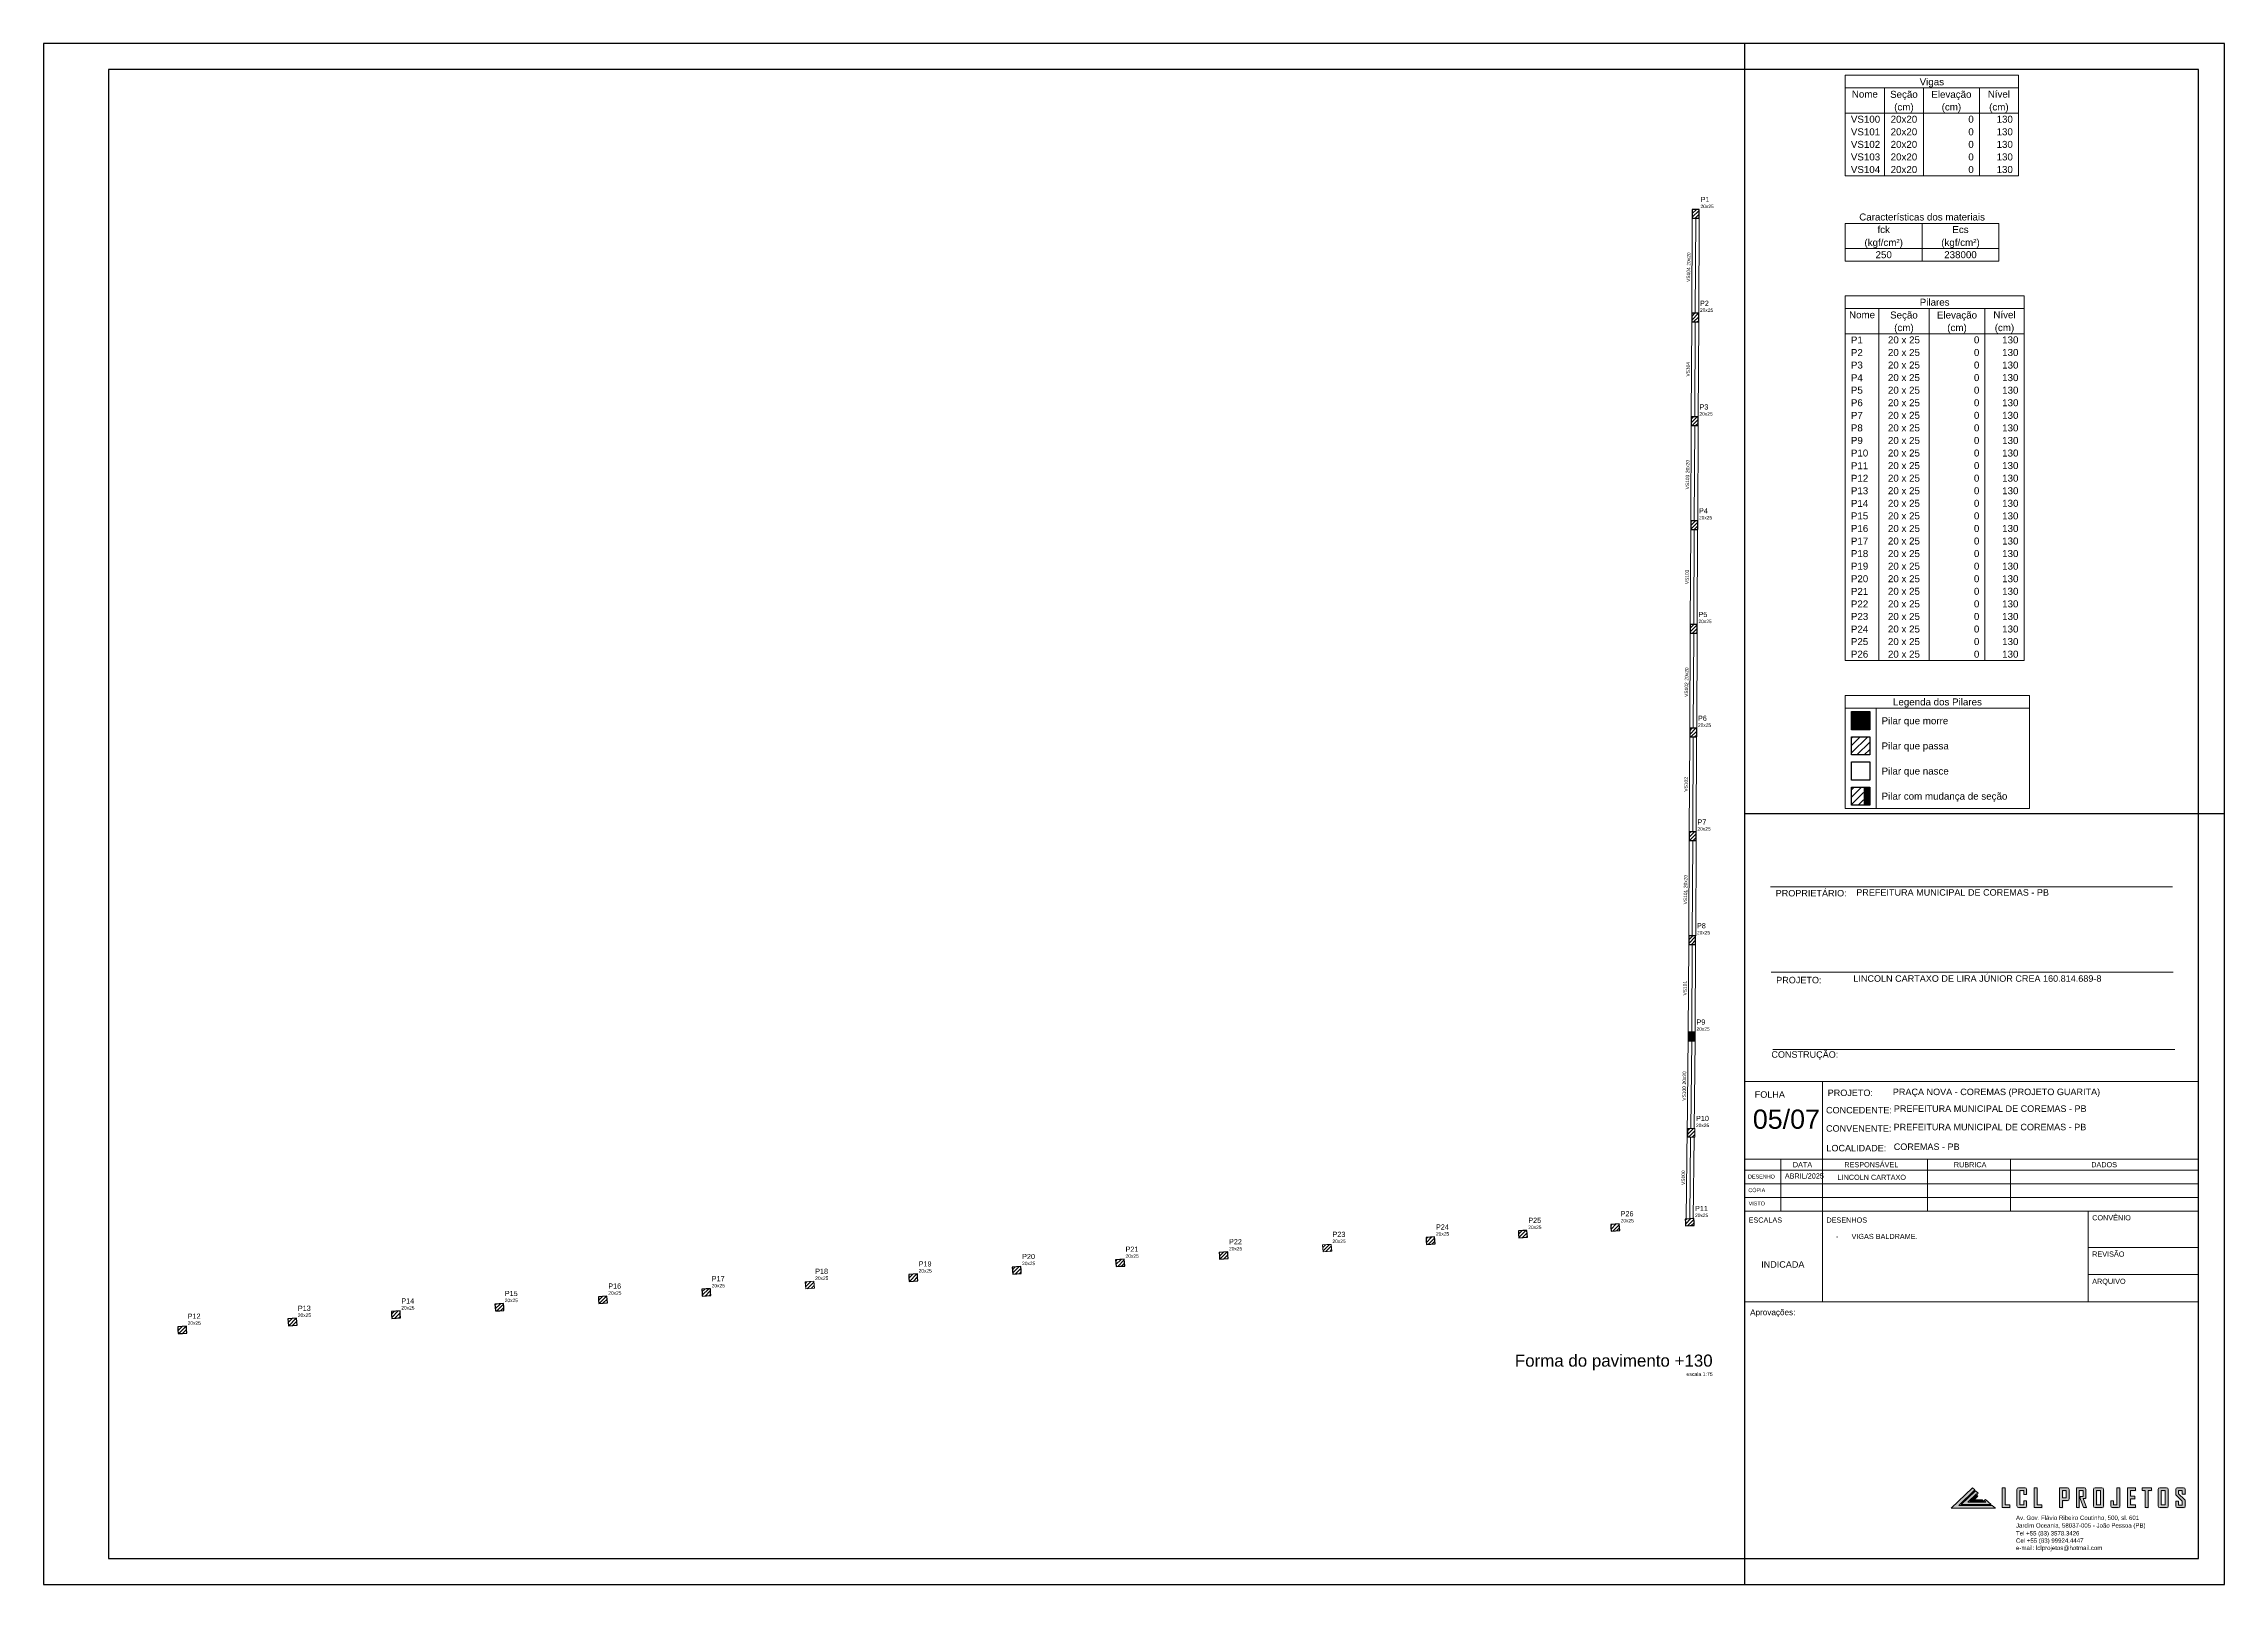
# Paper-space layout 'Layout3' of a CAD drawing. Header units: millimetres. Extents: x 0 to 0.841, y 0 to 0.594.
# The model-space entities are those that its viewports show. They can reach past a viewport. Long polylines and large blocks are cut down to what shows.
import ezdxf

# ---------------------------------------------------------------- set-up
doc = ezdxf.new("R2010")
doc.units = ezdxf.units.MM
for name, color, linetype, lineweight in [('carimbo', 7, 'Continuous', 20), ('FO-Eixos', 5, 'Continuous', 5), ('FO-Hachuras dos pilares', 9, 'Continuous', 5), ('FO-Pilares', 4, 'Continuous', 30), ('FO-Textos das vigas', 7, 'Continuous', 5), ('FO-Textos dos pilares', 7, 'Continuous', 5), ('FO-Títulos', 1, 'Continuous', 20), ('FO-Vigas', 1, 'Continuous', 20), ('Frente', 7, 'Continuous', 0), ('LOGO LCL', 8, 'Continuous', 0)]:
    doc.layers.add(name, color=color, linetype=linetype, lineweight=lineweight)
doc.styles.add('Arial', font='arial.ttf')
doc.styles.add('ROMANS', font='romans.shx')

psp = doc.layouts.new('Layout3')

# ---------------------------------------------------------------- texts
at = {"style": 'Arial'}
for s, p in [('Av. Gov. Flávio Ribeiro Coutinho, 500, sl. 601', (0.76064, 0.02484)), ('Jardim Oceania, 58037-005 - João Pessoa (PB)', (0.76064, 0.02188)), ('Tel +55 (83) 3578.3426   ', (0.76064, 0.01885)), ('Cel +55 (83) 99924.4447   ', (0.76064, 0.01604)), ('e-mail: lclprojetos@hotmail.com', (0.76064, 0.01322))]:
    psp.add_text(s, height=0.00168, dxfattribs=at).set_placement(p)
at = {"layer": 'carimbo', "attachment_point": 1}
for s, width, gutter_width, heights, insert, char_height, style in [('\\pxql;{\\fArial|b0|i0|c0|p34;PROPRIETÁRIO:}', 0.0280628, 0.001, [0], (0.66797, 0.26772), 0.0025, 'ROMANS'), ('PREFEITURA MUNICIPAL DE COREMAS - PB', 0.1104933, 0.001, [0], (0.69904, 0.26801), 0.0025, 'Arial'), ('\\pxql;{\\fArial|b0|i0|c0|p34;PROJETO:}', 0.0280628, 0.001, [0], (0.66817, 0.23423), 0.0025, 'ROMANS'), ('\\pxql;LINCOLN CARTAXO DE LIRA JÚNIOR CREA 160.814.689-8 ', 0.1266411, 0.001, [0], (0.69791, 0.23482), 0.0025, 'Arial'), ('\\pxql;{\\fArial|b0|i0|c0|p34;CONSTRUÇÃO:}', 0.0280628, 0.001, [0], (0.6663, 0.20553), 0.0025, 'ROMANS'), ('\\pxql;{\\fArial|b0|i0|c0|p34;FOLHA}', 0.0151991, 0.001, [0], (0.65989, 0.1901), 0.0025, 'ROMANS'), ('\\pxql;{\\fArial|b0|i0|c0|p34;PROJETO:}', 0.0151991, 0.001, [0], (0.68802, 0.19076), 0.0025, 'Arial'), ('PRAÇA NOVA - COREMAS (PROJETO GUARITA)', 0.1113722, 0.001, [0], (0.71314, 0.19112), 0.0025, 'Arial'), ('05/07', 0.0678839, 0.000771, [0], (0.65916, 0.18304), 0.007398, 'Arial'), ('\\pxql;CONCEDENTE:', 0.0151991, 0.001, [0], (0.68738, 0.18407), 0.0025, 'Arial'), ('\\pxql;CONVENENTE:', 0.0151991, 0.001, [0], (0.68738, 0.17702), 0.0025, 'Arial'), ('\\pxql;PREFEITURA MUNICIPAL DE COREMAS - PB', 0.1164507, 0.001, [0], (0.71344, 0.17757), 0.0025, 'Arial'), ('PREFEITURA MUNICIPAL DE COREMAS - PB', 0.1113722, 0.001, [0], (0.71354, 0.18466), 0.0025, 'Arial'), ('\\pxql;{\\fArial|b0|i0|c0|p34;LOCALIDADE:}', 0.0151991, 0.001, [0], (0.68752, 0.16944), 0.0025, 'Arial'), ('COREMAS - PB', 0.108829, 0.001, [0], (0.71349, 0.16998), 0.0025, 'Arial'), ('\\pxql;{\\fArial|b0|i0|c0|p34;DATA}', 0.0151991, 0.001, [0], (0.67459, 0.1628), 0.002, 'ROMANS'), ('\\pxql;{\\fArial|b0|i0|c0|p34;RESPONSÁVEL}', 0.0151991, 0.001, [0], (0.69444, 0.16279), 0.002, 'ROMANS'), ('\\pxql;{\\fArial|b0|i0|c0|p34;RUBRICA}', 0.0151991, 0.001, [0], (0.73667, 0.1628), 0.002, 'ROMANS'), ('\\pxql;{\\fArial|b0|i0|c0|p34;DADOS}', 0.0151991, 0.001, [0], (0.78966, 0.1628), 0.002, 'ROMANS'), ('\\pxql;{\\fArial|b0|i0|c0|p34;DESENHO}', 0.0151991, 0.001, [0], (0.65729, 0.15796), 0.0015, 'ROMANS'), ('\\pxql;{\\fArial|b0|i0|c0|p34;CÓPIA}', 0.0151991, 0.001, [0], (0.65741, 0.15271), 0.0015, 'ROMANS'), ('LINCOLN CARTAXO', 0.0300409, 0.001, [0], (0.69182, 0.15793), 0.002, 'Arial'), ('\\pxql;{\\fArial|b0|i0|c0|p34;VISTO}', 0.0151991, 0.001, [0], (0.65753, 0.14759), 0.0015, 'ROMANS'), ('\\pxql;{\\fArial|b0|i0|c0|p34;ESCALAS}', 0.0151991, 0.001, [0], (0.65753, 0.14145), 0.002, 'ROMANS'), ('\\pxql;{\\fArial|b0|i0|c0|p34;DESENHOS}', 0.0151991, 0.001, [0], (0.68753, 0.14145), 0.002, 'ROMANS'), ('\\pxi-3,l4,t4;{\\fArial|b0|i0|c0|p34;-^IVIGAS BALDRAME.}', 0.100381, 0.001, [0.0205], (0.68922, 0.13513), 0.002, 'ROMANS'), ('\\pxql;CONVÊNIO', 0.0151991, 0.001, [0], (0.79003, 0.14234), 0.002, 'Arial'), ('{\\fArial|b0|i0|c0|p34;REVISÃO}', 0.0151991, 0.001, [0], (0.79003, 0.12834), 0.002, 'ROMANS'), ('\\pxql;INDICADA', 0.0194097, 0.001, [0], (0.66236, 0.12458), 0.0025, 'Arial'), ('\\pxql;{\\fArial|b0|i0|c0|p34;ARQUIVO}', 0.0151991, 0.001, [0], (0.79003, 0.11784), 0.002, 'ROMANS'), ('\\pxql;Aprovações:', 0.0227986, 0.0015, [0], (0.6581, 0.10602), 0.00225, 'Arial')]:
    psp.add_mtext_dynamic_manual_height_columns(s, width=width, gutter_width=gutter_width, heights=heights, dxfattribs=dict(at, insert=insert, char_height=char_height, style=style))
at = {"layer": 'carimbo', "insert": (0.67148, 0.15844), "char_height": 0.002, "width": 0.0151991, "attachment_point": 1, "style": 'Arial'}
psp.add_mtext('ABRIL/2025', dxfattribs=at)

msp = doc.modelspace()

# ---------------------------------------------------------------- texts
at = {"layer": 'FO-Textos das vigas', "char_height": 0.2, "line_spacing_factor": 0.798, "style": 'Arial'}
for s, insert, width, attachment_point in [('Vigas', (398.728, 78.6723), 1.2, 8), ('Nome', (396.808, 78.3783), 0.96, 8), ('Seção', (397.928, 78.3123), 1.2, 8), ('(cm)', (397.928, 77.9523), 0.96, 8), ('Elevação', (399.288, 78.3123), 1.92, 8), ('(cm)', (399.288, 77.9523), 0.96, 8), ('Nível', (400.648, 78.3783), 1.2, 8), ('(cm)', (400.648, 77.9523), 0.96, 8), ('VS100', (396.408, 77.6583), 1.2, 7), ('VS101', (396.408, 77.2983), 1.2, 7), ('20x20', (397.928, 77.6583), 1.2, 8), ('20x20', (397.928, 77.2983), 1.2, 8), ('0', (399.928, 77.6583), 0.24, 9), ('0', (399.928, 77.2983), 0.24, 9), ('130', (401.048, 77.6583), 0.72, 9), ('130', (401.048, 77.2983), 0.72, 9), ('VS102', (396.408, 76.9383), 1.2, 7), ('20x20', (397.928, 76.9383), 1.2, 8), ('0', (399.928, 76.9383), 0.24, 9), ('130', (401.048, 76.9383), 0.72, 9), ('VS103', (396.408, 76.5783), 1.2, 7), ('VS104', (396.408, 76.2183), 1.2, 7), ('20x20', (397.928, 76.5783), 1.2, 8), ('20x20', (397.928, 76.2183), 1.2, 8), ('0', (399.928, 76.5783), 0.24, 9), ('0', (399.928, 76.2183), 0.24, 9), ('130', (401.048, 76.5783), 0.72, 9), ('130', (401.048, 76.2183), 0.72, 9), ('Características dos materiais', (398.448, 74.8583), 6.96, 8), ('fck', (397.348, 74.4983), 0.72, 8), ('Ecs', (399.548, 74.4983), 0.72, 8), ('(kgf/cm²)', (397.348, 74.0723), 2.16, 8), ('250', (397.348, 73.7783), 0.72, 8), ('(kgf/cm²)', (399.548, 74.0723), 2.16, 8), ('238000', (399.548, 73.7783), 1.44, 8), ('Pilar que morre', (397.288, 60.3723), 3.6, 7), ('Legenda dos Pilares', (398.888, 60.9123), 4.56, 8), ('Pilar que passa', (397.288, 59.6523), 3.6, 7), ('Pilar que nasce', (397.288, 58.9323), 3.6, 7), ('Pilar com mudança de seção', (397.288, 58.2123), 6.24, 7)]:
    msp.add_mtext(s, dxfattribs=dict(at, insert=insert, width=width, attachment_point=attachment_point))
at = {"layer": 'FO-Textos das vigas', "char_height": 0.2, "width": 1.2, "rotation": 88.997534, "line_spacing_factor": 0.798, "style": 'Arial'}
for s, insert, attachment_point in [('20x20', (391.958, 75.0445), 7), ('VS104', (391.957, 74.9445), 9), ('VS104', (391.927, 69.0465), 8), ('20x20', (391.898, 63.0455), 7), ('VS103', (391.897, 62.9455), 9), ('VS103', (391.868, 57.0455), 8), ('20x20', (391.839, 51.0455), 7), ('VS102', (391.839, 50.9455), 9), ('VS102', (391.81, 45.0455), 8), ('20x20', (391.78, 39.0455), 7), ('VS101', (391.78, 38.9455), 9), ('VS101', (391.752, 33.2585), 8), ('20x20', (391.708, 27.6905), 7), ('VS100', (391.707, 27.5905), 9), ('VS100', (391.649, 22.3015), 8)]:
    msp.add_mtext(s, dxfattribs=dict(at, insert=insert, attachment_point=attachment_point))
at = {"layer": 'FO-Textos dos pilares', "line_spacing_factor": 0.798, "style": 'Arial'}
for s, insert, char_height, width, attachment_point in [('P1', (392.548, 78.7183), 0.3, 0.72, 7), ('20x25', (392.548, 78.3683), 0.2, 1.2, 7), ('20x25', (392.517, 72.3683), 0.2, 1.2, 7), ('P2', (392.517, 72.7183), 0.3, 0.72, 7), ('Pilares', (398.808, 72.4183), 0.2, 1.68, 8), ('Nome', (396.728, 72.0583), 0.2, 0.96, 8), ('Seção', (397.928, 71.9923), 0.2, 1.2, 8), ('(cm)', (397.928, 71.6323), 0.2, 0.96, 8), ('Elevação', (399.448, 71.9923), 0.2, 1.92, 8), ('(cm)', (399.448, 71.6323), 0.2, 0.96, 8), ('Nível', (400.808, 72.0583), 0.2, 1.2, 8), ('(cm)', (400.808, 71.6323), 0.2, 0.96, 8), ('P1', (396.408, 71.3383), 0.2, 0.48, 7), ('20 x 25', (397.928, 71.3383), 0.2, 1.68, 8), ('0', (400.088, 71.3383), 0.2, 0.24, 9), ('130', (401.208, 71.3383), 0.2, 0.72, 9), ('P2', (396.408, 70.9783), 0.2, 0.48, 7), ('P3', (396.408, 70.6183), 0.2, 0.48, 7), ('20 x 25', (397.928, 70.9783), 0.2, 1.68, 8), ('20 x 25', (397.928, 70.6183), 0.2, 1.68, 8), ('0', (400.088, 70.9783), 0.2, 0.24, 9), ('0', (400.088, 70.6183), 0.2, 0.24, 9), ('130', (401.208, 70.9783), 0.2, 0.72, 9), ('130', (401.208, 70.6183), 0.2, 0.72, 9), ('P4', (396.408, 70.2583), 0.2, 0.48, 7), ('P5', (396.408, 69.8983), 0.2, 0.48, 7), ('20 x 25', (397.928, 70.2583), 0.2, 1.68, 8), ('20 x 25', (397.928, 69.8983), 0.2, 1.68, 8), ('0', (400.088, 70.2583), 0.2, 0.24, 9), ('0', (400.088, 69.8983), 0.2, 0.24, 9), ('130', (401.208, 70.2583), 0.2, 0.72, 9), ('130', (401.208, 69.8983), 0.2, 0.72, 9), ('P6', (396.408, 69.5383), 0.2, 0.48, 7), ('P7', (396.408, 69.1783), 0.2, 0.48, 7), ('20 x 25', (397.928, 69.5383), 0.2, 1.68, 8), ('20 x 25', (397.928, 69.1783), 0.2, 1.68, 8), ('0', (400.088, 69.5383), 0.2, 0.24, 9), ('0', (400.088, 69.1783), 0.2, 0.24, 9), ('130', (401.208, 69.5383), 0.2, 0.72, 9), ('130', (401.208, 69.1783), 0.2, 0.72, 9), ('P8', (396.408, 68.8183), 0.2, 0.48, 7), ('20 x 25', (397.928, 68.8183), 0.2, 1.68, 8), ('0', (400.088, 68.8183), 0.2, 0.24, 9), ('130', (401.208, 68.8183), 0.2, 0.72, 9), ('P9', (396.408, 68.4583), 0.2, 0.48, 7), ('P10', (396.408, 68.0983), 0.2, 0.72, 7), ('20 x 25', (397.928, 68.4583), 0.2, 1.68, 8), ('20 x 25', (397.928, 68.0983), 0.2, 1.68, 8), ('0', (400.088, 68.4583), 0.2, 0.24, 9), ('0', (400.088, 68.0983), 0.2, 0.24, 9), ('130', (401.208, 68.4583), 0.2, 0.72, 9), ('130', (401.208, 68.0983), 0.2, 0.72, 9), ('P11', (396.408, 67.7383), 0.2, 0.72, 7), ('P12', (396.408, 67.3783), 0.2, 0.72, 7), ('20 x 25', (397.928, 67.7383), 0.2, 1.68, 8), ('20 x 25', (397.928, 67.3783), 0.2, 1.68, 8), ('0', (400.088, 67.7383), 0.2, 0.24, 9), ('0', (400.088, 67.3783), 0.2, 0.24, 9), ('130', (401.208, 67.7383), 0.2, 0.72, 9), ('130', (401.208, 67.3783), 0.2, 0.72, 9), ('P3', (392.487, 66.7183), 0.3, 0.72, 7), ('P13', (396.408, 67.0183), 0.2, 0.72, 7), ('P14', (396.408, 66.6583), 0.2, 0.72, 7), ('20 x 25', (397.928, 67.0183), 0.2, 1.68, 8), ('20 x 25', (397.928, 66.6583), 0.2, 1.68, 8), ('0', (400.088, 67.0183), 0.2, 0.24, 9), ('0', (400.088, 66.6583), 0.2, 0.24, 9), ('130', (401.208, 67.0183), 0.2, 0.72, 9), ('130', (401.208, 66.6583), 0.2, 0.72, 9), ('20x25', (392.487, 66.3683), 0.2, 1.2, 7), ('P15', (396.408, 66.2983), 0.2, 0.72, 7), ('20 x 25', (397.928, 66.2983), 0.2, 1.68, 8), ('0', (400.088, 66.2983), 0.2, 0.24, 9), ('130', (401.208, 66.2983), 0.2, 0.72, 9), ('P16', (396.408, 65.9383), 0.2, 0.72, 7), ('P17', (396.408, 65.5783), 0.2, 0.72, 7), ('20 x 25', (397.928, 65.9383), 0.2, 1.68, 8), ('20 x 25', (397.928, 65.5783), 0.2, 1.68, 8), ('0', (400.088, 65.9383), 0.2, 0.24, 9), ('0', (400.088, 65.5783), 0.2, 0.24, 9), ('130', (401.208, 65.9383), 0.2, 0.72, 9), ('130', (401.208, 65.5783), 0.2, 0.72, 9), ('P18', (396.408, 65.2183), 0.2, 0.72, 7), ('P19', (396.408, 64.8583), 0.2, 0.72, 7), ('20 x 25', (397.928, 65.2183), 0.2, 1.68, 8), ('20 x 25', (397.928, 64.8583), 0.2, 1.68, 8), ('0', (400.088, 65.2183), 0.2, 0.24, 9), ('0', (400.088, 64.8583), 0.2, 0.24, 9), ('130', (401.208, 65.2183), 0.2, 0.72, 9), ('130', (401.208, 64.8583), 0.2, 0.72, 9), ('P20', (396.408, 64.4983), 0.2, 0.72, 7), ('20 x 25', (397.928, 64.4983), 0.2, 1.68, 8), ('0', (400.088, 64.4983), 0.2, 0.24, 9), ('130', (401.208, 64.4983), 0.2, 0.72, 9), ('P21', (396.408, 64.1383), 0.2, 0.72, 7), ('P22', (396.408, 63.7783), 0.2, 0.72, 7), ('20 x 25', (397.928, 64.1383), 0.2, 1.68, 8), ('20 x 25', (397.928, 63.7783), 0.2, 1.68, 8), ('0', (400.088, 64.1383), 0.2, 0.24, 9), ('0', (400.088, 63.7783), 0.2, 0.24, 9), ('130', (401.208, 64.1383), 0.2, 0.72, 9), ('130', (401.208, 63.7783), 0.2, 0.72, 9), ('P23', (396.408, 63.4183), 0.2, 0.72, 7), ('P24', (396.408, 63.0583), 0.2, 0.72, 7), ('20 x 25', (397.928, 63.4183), 0.2, 1.68, 8), ('20 x 25', (397.928, 63.0583), 0.2, 1.68, 8), ('0', (400.088, 63.4183), 0.2, 0.24, 9), ('0', (400.088, 63.0583), 0.2, 0.24, 9), ('130', (401.208, 63.4183), 0.2, 0.72, 9), ('130', (401.208, 63.0583), 0.2, 0.72, 9), ('P25', (396.408, 62.6983), 0.2, 0.72, 7), ('P26', (396.408, 62.3383), 0.2, 0.72, 7), ('20 x 25', (397.928, 62.6983), 0.2, 1.68, 8), ('20 x 25', (397.928, 62.3383), 0.2, 1.68, 8), ('0', (400.088, 62.6983), 0.2, 0.24, 9), ('0', (400.088, 62.3383), 0.2, 0.24, 9), ('130', (401.208, 62.6983), 0.2, 0.72, 9), ('130', (401.208, 62.3383), 0.2, 0.72, 9), ('P4', (392.458, 60.7183), 0.3, 0.72, 7), ('20x25', (392.458, 60.3683), 0.2, 1.2, 7), ('P5', (392.429, 54.7183), 0.3, 0.72, 7), ('20x25', (392.429, 54.3683), 0.2, 1.2, 7), ('P6', (392.399, 48.7183), 0.3, 0.72, 7), ('20x25', (392.399, 48.3683), 0.2, 1.2, 7), ('20x25', (392.37, 42.3683), 0.2, 1.2, 7), ('P7', (392.37, 42.7183), 0.3, 0.72, 7), ('P8', (392.341, 36.7183), 0.3, 0.72, 7), ('20x25', (392.341, 36.3683), 0.2, 1.2, 7), ('P9', (392.314, 31.1463), 0.3, 0.72, 7), ('20x25', (392.314, 30.7963), 0.2, 1.2, 7), ('P10', (392.286, 25.5743), 0.3, 1.08, 7), ('20x25', (392.286, 25.2243), 0.2, 1.2, 7), ('P11', (392.231, 20.3703), 0.3, 1.08, 7), ('P26', (387.925, 20.0633), 0.3, 1.08, 7), ('20x25', (392.231, 20.0203), 0.2, 1.2, 7), ('P24', (377.243, 19.3003), 0.3, 1.08, 7), ('20x25', (382.584, 19.3313), 0.2, 1.2, 7), ('P25', (382.584, 19.6813), 0.3, 1.08, 7), ('20x25', (387.925, 19.7133), 0.2, 1.2, 7), ('P22', (365.273, 18.4453), 0.3, 1.08, 7), ('P23', (371.258, 18.8723), 0.3, 1.08, 7), ('20x25', (377.243, 18.9503), 0.2, 1.2, 7), ('P21', (359.288, 18.0173), 0.3, 1.08, 7), ('20x25', (365.273, 18.0953), 0.2, 1.2, 7), ('20x25', (371.258, 18.5223), 0.2, 1.2, 7), ('P20', (353.303, 17.5903), 0.3, 1.08, 7), ('20x25', (359.288, 17.6673), 0.2, 1.2, 7), ('P18', (341.333, 16.7353), 0.3, 1.08, 7), ('20x25', (347.318, 16.8123), 0.2, 1.2, 7), ('P19', (347.318, 17.1623), 0.3, 1.08, 7), ('20x25', (353.303, 17.2403), 0.2, 1.2, 7), ('P17', (335.348, 16.3073), 0.3, 1.08, 7), ('20x25', (341.333, 16.3853), 0.2, 1.2, 7), ('P15', (323.378, 15.4523), 0.3, 1.08, 7), ('20x25', (329.363, 15.5303), 0.2, 1.2, 7), ('P16', (329.363, 15.8803), 0.3, 1.08, 7), ('20x25', (335.348, 15.9573), 0.2, 1.2, 7), ('P14', (317.393, 15.0253), 0.3, 1.08, 7), ('20x25', (323.378, 15.1023), 0.2, 1.2, 7), ('P12', (305.033, 14.1413), 0.3, 1.08, 7), ('20x25', (311.408, 14.2473), 0.2, 1.2, 7), ('P13', (311.408, 14.5973), 0.3, 1.08, 7), ('20x25', (317.393, 14.6753), 0.2, 1.2, 7), ('20x25', (305.033, 13.7913), 0.2, 1.2, 7)]:
    msp.add_mtext(s, dxfattribs=dict(at, insert=insert, char_height=char_height, width=width, attachment_point=attachment_point))
at = {"layer": 'FO-Títulos', "attachment_point": 9, "line_spacing_factor": 0.798, "style": 'Arial'}
for s, insert, char_height, width in [('Forma do pavimento +130', (393.248, 11.1623), 0.7, 19.32), ('escala 1:75', (393.248, 10.8322), 0.2118, 2.79576)]:
    msp.add_mtext(s, dxfattribs=dict(at, insert=insert, char_height=char_height, width=width))

# ---------------------------------------------------------------- hatches: boundary and pattern name
at = {"layer": 'FO-Hachuras dos pilares', "linetype": 'Continuous', "true_color": 0x000000}
h = msp.add_hatch(dxfattribs=at)
h.set_pattern_fill('ANSI31', color=18, scale=0.047, style=0)
h.paths.add_polyline_path([(392.073, 77.7935), (392.273, 77.7935), (392.473, 77.7935), (392.473, 78.0435), (392.473, 78.2935), (392.273, 78.2935), (392.073, 78.2935), (392.073, 78.0435)])
h = msp.add_hatch(dxfattribs=at)
h.set_pattern_fill('ANSI31', color=18, scale=0.047, style=0)
h.paths.add_polyline_path([(392.0416, 71.7935), (392.2416, 71.7935), (392.4416, 71.7935), (392.4416, 72.0435), (392.4416, 72.2935), (392.2416, 72.2935), (392.0416, 72.2935), (392.0416, 72.0435)])
h = msp.add_hatch(dxfattribs=at)
h.set_pattern_fill('ANSI31', color=18, scale=0.047, style=0)
h.paths.add_polyline_path([(392.0122, 65.7935), (392.2122, 65.7935), (392.4122, 65.7935), (392.4122, 66.0435), (392.4122, 66.2935), (392.2122, 66.2935), (392.0122, 66.2935), (392.0122, 66.0435)])
at = {"layer": 'FO-Hachuras dos pilares', "linetype": 'Continuous'}
for points in [[(396.428, 60.2754), (396.428, 60.7954), (396.948, 60.7954), (396.948, 60.2754), (396.428, 60.2754)], [(396.7738, 58.1154), (396.7738, 58.6354), (396.948, 58.6354), (396.948, 58.1154), (396.7738, 58.1154)], [(391.8386, 30.2213), (392.0386, 30.2213), (392.2386, 30.2213), (392.2386, 30.4713), (392.2386, 30.7213), (392.0386, 30.7213), (391.8386, 30.7213), (391.8386, 30.4713)]]:
    msp.add_hatch(color=256, dxfattribs=at).paths.add_polyline_path(points)
at = {"layer": 'FO-Hachuras dos pilares', "linetype": 'Continuous', "true_color": 0x000000}
h = msp.add_hatch(dxfattribs=at)
h.set_pattern_fill('ANSI31', color=18, scale=0.047, style=0)
h.paths.add_polyline_path([(391.983, 59.7935), (392.183, 59.7935), (392.383, 59.7935), (392.383, 60.0435), (392.383, 60.2935), (392.183, 60.2935), (391.983, 60.2935), (391.983, 60.0435)])
h = msp.add_hatch(dxfattribs=at)
h.set_pattern_fill('ANSI31', color=18, scale=0.047, style=0)
h.paths.add_polyline_path([(396.428, 59.5554), (396.428, 60.0754), (396.948, 60.0754), (396.948, 59.5554), (396.428, 59.5554)])
h = msp.add_hatch(dxfattribs=at)
h.set_pattern_fill('ANSI31', color=18, scale=0.047, style=0)
h.paths.add_polyline_path([(396.428, 58.1154), (396.428, 58.6354), (396.7738, 58.6354), (396.7738, 58.1154), (396.428, 58.1154)])
h = msp.add_hatch(dxfattribs=at)
h.set_pattern_fill('ANSI31', color=18, scale=0.047, style=0)
h.paths.add_polyline_path([(391.9536, 53.7935), (392.1536, 53.7935), (392.3536, 53.7935), (392.3536, 54.0435), (392.3536, 54.2935), (392.1536, 54.2935), (391.9536, 54.2935), (391.9536, 54.0435)])
h = msp.add_hatch(dxfattribs=at)
h.set_pattern_fill('ANSI31', color=18, scale=0.047, style=0)
h.paths.add_polyline_path([(391.9244, 47.7935), (392.1244, 47.7935), (392.3244, 47.7935), (392.3244, 48.0435), (392.3244, 48.2935), (392.1244, 48.2935), (391.9244, 48.2935), (391.9244, 48.0435)])
h = msp.add_hatch(dxfattribs=at)
h.set_pattern_fill('ANSI31', color=18, scale=0.047, style=0)
h.paths.add_polyline_path([(391.895, 41.7935), (392.095, 41.7935), (392.295, 41.7935), (392.295, 42.0435), (392.295, 42.2935), (392.095, 42.2935), (391.895, 42.2935), (391.895, 42.0435)])
h = msp.add_hatch(dxfattribs=at)
h.set_pattern_fill('ANSI31', color=18, scale=0.047, style=0)
h.paths.add_polyline_path([(391.8658, 35.7935), (392.0658, 35.7935), (392.2658, 35.7935), (392.2658, 36.0435), (392.2658, 36.2935), (392.0658, 36.2935), (391.8658, 36.2935), (391.8658, 36.0435)])
h = msp.add_hatch(dxfattribs=at)
h.set_pattern_fill('ANSI31', color=18, scale=0.047, style=0)
h.paths.add_polyline_path([(391.8114, 24.6489), (392.0114, 24.6489), (392.2114, 24.6489), (392.2114, 24.8989), (392.2114, 25.1489), (392.0114, 25.1489), (391.8114, 25.1489), (391.8114, 24.8989)])
h = msp.add_hatch(dxfattribs=at)
h.set_pattern_fill('ANSI31', color=18, scale=0.047, style=0)
h.paths.add_polyline_path([(387.3511, 19.6024), (387.3654, 19.403), (387.3797, 19.2035), (387.629, 19.2213), (387.8784, 19.2392), (387.8641, 19.4387), (387.8498, 19.6382), (387.6004, 19.6203)])
h = msp.add_hatch(dxfattribs=at)
h.set_pattern_fill('ANSI31', color=18, scale=0.047, style=0)
h.paths.add_polyline_path([(391.6576, 19.9095), (391.6719, 19.71), (391.6862, 19.5105), (391.9356, 19.5284), (392.185, 19.5463), (392.1707, 19.7458), (392.1564, 19.9453), (391.907, 19.9274)])
h = msp.add_hatch(dxfattribs=at)
h.set_pattern_fill('ANSI31', color=18, scale=0.047, style=0)
h.paths.add_polyline_path([(376.6693, 18.8394), (376.6836, 18.64), (376.6979, 18.4405), (376.9472, 18.4583), (377.1966, 18.4762), (377.1823, 18.6757), (377.168, 18.8752), (376.9186, 18.8573)])
h = msp.add_hatch(dxfattribs=at)
h.set_pattern_fill('ANSI31', color=18, scale=0.047, style=0)
h.paths.add_polyline_path([(382.0101, 19.2208), (382.0244, 19.0214), (382.0387, 18.8219), (382.288, 18.8397), (382.5374, 18.8576), (382.5231, 19.0571), (382.5088, 19.2566), (382.2594, 19.2387)])
h = msp.add_hatch(dxfattribs=at)
h.set_pattern_fill('ANSI31', color=18, scale=0.047, style=0)
h.paths.add_polyline_path([(370.6843, 18.4118), (370.6986, 18.2124), (370.7129, 18.0129), (370.9622, 18.0307), (371.2116, 18.0486), (371.1973, 18.2481), (371.183, 18.4476), (370.9336, 18.4297)])
h = msp.add_hatch(dxfattribs=at)
h.set_pattern_fill('ANSI31', color=18, scale=0.047, style=0)
h.paths.add_polyline_path([(358.7145, 17.5568), (358.7288, 17.3574), (358.7431, 17.1579), (358.9924, 17.1757), (359.2418, 17.1936), (359.2275, 17.3931), (359.2132, 17.5926), (358.9638, 17.5747)])
h = msp.add_hatch(dxfattribs=at)
h.set_pattern_fill('ANSI31', color=18, scale=0.047, style=0)
h.paths.add_polyline_path([(364.6995, 17.9842), (364.7138, 17.7848), (364.7281, 17.5853), (364.9774, 17.6031), (365.2268, 17.621), (365.2125, 17.8205), (365.1982, 18.02), (364.9488, 18.0021)])
h = msp.add_hatch(dxfattribs=at)
h.set_pattern_fill('ANSI31', color=18, scale=0.047, style=0)
h.paths.add_polyline_path([(352.7295, 17.1292), (352.7438, 16.9298), (352.7581, 16.7303), (353.0074, 16.7481), (353.2568, 16.766), (353.2425, 16.9655), (353.2282, 17.165), (352.9788, 17.1471)])
h = msp.add_hatch(dxfattribs=at)
h.set_pattern_fill('ANSI31', color=18, scale=0.047, style=0)
h.paths.add_polyline_path([(340.7595, 16.2742), (340.7738, 16.0748), (340.7881, 15.8753), (341.0374, 15.8931), (341.2868, 15.911), (341.2725, 16.1105), (341.2582, 16.31), (341.0088, 16.2921)])
h = msp.add_hatch(dxfattribs=at)
h.set_pattern_fill('ANSI31', color=18, scale=0.047, style=0)
h.paths.add_polyline_path([(346.7445, 16.7018), (346.7588, 16.5024), (346.7731, 16.3029), (347.0224, 16.3207), (347.2718, 16.3386), (347.2575, 16.5381), (347.2432, 16.7376), (346.9938, 16.7197)])
h = msp.add_hatch(dxfattribs=at)
h.set_pattern_fill('ANSI31', color=18, scale=0.047, style=0)
h.paths.add_polyline_path([(334.7745, 15.8468), (334.7888, 15.6474), (334.8031, 15.4479), (335.0524, 15.4657), (335.3018, 15.4836), (335.2875, 15.6831), (335.2732, 15.8826), (335.0238, 15.8647)])
h = msp.add_hatch(dxfattribs=at)
h.set_pattern_fill('ANSI31', color=18, scale=0.047, style=0)
h.paths.add_polyline_path([(322.8047, 14.9916), (322.819, 14.7922), (322.8333, 14.5927), (323.0826, 14.6105), (323.332, 14.6284), (323.3177, 14.8279), (323.3034, 15.0274), (323.054, 15.0095)])
h = msp.add_hatch(dxfattribs=at)
h.set_pattern_fill('ANSI31', color=18, scale=0.047, style=0)
h.paths.add_polyline_path([(328.7895, 15.4192), (328.8038, 15.2198), (328.8181, 15.0203), (329.0674, 15.0381), (329.3168, 15.056), (329.3025, 15.2555), (329.2882, 15.455), (329.0388, 15.4371)])
h = msp.add_hatch(dxfattribs=at)
h.set_pattern_fill('ANSI31', color=18, scale=0.047, style=0)
h.paths.add_polyline_path([(316.8197, 14.5642), (316.834, 14.3648), (316.8483, 14.1653), (317.0976, 14.1831), (317.347, 14.201), (317.3327, 14.4005), (317.3184, 14.6), (317.069, 14.5821)])
h = msp.add_hatch(dxfattribs=at)
h.set_pattern_fill('ANSI31', color=18, scale=0.047, style=0)
h.paths.add_polyline_path([(310.8347, 14.1366), (310.849, 13.9372), (310.8633, 13.7377), (311.1126, 13.7555), (311.362, 13.7734), (311.3477, 13.9729), (311.3334, 14.1724), (311.084, 14.1545)])
h = msp.add_hatch(dxfattribs=at)
h.set_pattern_fill('ANSI31', color=18, scale=0.047, style=0)
h.paths.add_polyline_path([(304.4597, 13.681), (304.474, 13.4815), (304.4883, 13.282), (304.7377, 13.2999), (304.987, 13.3177), (304.9727, 13.5172), (304.9584, 13.7167), (304.7091, 13.6988)])

# ---------------------------------------------------------------- linework, layer by layer
at = {"layer": 'FO-Eixos'}
for p, q in [((392.2438, 72.2935), (392.2718, 77.7935)), ((392.2134, 66.2935), (392.2414, 71.7935)), ((392.1842, 60.2935), (392.211, 65.7935)), ((392.1548, 54.2935), (392.1816, 59.7935)), ((392.1256, 48.2935), (392.1524, 53.7935)), ((392.0962, 42.2935), (392.123, 47.7935)), ((392.067, 36.2935), (392.0938, 41.7935)), ((392.0398, 30.7213), (392.0646, 35.7935)), ((391.9804, 25.1489), (392.0358, 30.2213)), ((391.9234, 19.9285), (391.975, 24.6489))]:
    msp.add_line(p, q, dxfattribs=at)
at = {"layer": 'FO-Hachuras dos pilares', "color": 18, "linetype": 'Continuous', "true_color": 0x000000}
for points in [[(391.8114, 24.6489), (392.0114, 24.6489), (392.2114, 24.6489), (392.2114, 24.8989), (392.2114, 25.1489), (392.0114, 25.1489), (391.8114, 25.1489), (391.8114, 24.8989), (391.8114, 24.6489)], [(370.6843, 18.4118), (370.6986, 18.2124), (370.7129, 18.0129), (370.9622, 18.0307), (371.2116, 18.0486), (371.1973, 18.2481), (371.183, 18.4476), (370.9336, 18.4297), (370.6843, 18.4118)], [(340.7595, 16.2742), (340.7738, 16.0748), (340.7881, 15.8753), (341.0374, 15.8931), (341.2868, 15.911), (341.2725, 16.1105), (341.2582, 16.31), (341.0088, 16.2921), (340.7595, 16.2742)]]:
    msp.add_lwpolyline(points, close=True, dxfattribs=at)
at = {"layer": 'FO-Pilares'}
for points in [[(392.073, 77.7935), (392.273, 77.7935), (392.473, 77.7935), (392.473, 78.0435), (392.473, 78.2935), (392.273, 78.2935), (392.073, 78.2935), (392.073, 78.0435), (392.073, 77.7935)], [(392.0416, 71.7935), (392.2416, 71.7935), (392.4416, 71.7935), (392.4416, 72.0435), (392.4416, 72.2935), (392.2416, 72.2935), (392.0416, 72.2935), (392.0416, 72.0435), (392.0416, 71.7935)], [(392.0122, 65.7935), (392.2122, 65.7935), (392.4122, 65.7935), (392.4122, 66.0435), (392.4122, 66.2935), (392.2122, 66.2935), (392.0122, 66.2935), (392.0122, 66.0435), (392.0122, 65.7935)], [(396.428, 60.2754), (396.428, 60.7954), (396.948, 60.7954), (396.948, 60.2754), (396.428, 60.2754)], [(391.983, 59.7935), (392.183, 59.7935), (392.383, 59.7935), (392.383, 60.0435), (392.383, 60.2935), (392.183, 60.2935), (391.983, 60.2935), (391.983, 60.0435), (391.983, 59.7935)], [(396.428, 59.5554), (396.428, 60.0754), (396.948, 60.0754), (396.948, 59.5554), (396.428, 59.5554)], [(396.428, 58.8354), (396.428, 59.3554), (396.948, 59.3554), (396.948, 58.8354), (396.428, 58.8354)], [(396.428, 58.1154), (396.428, 58.6354), (396.948, 58.6354), (396.948, 58.1154), (396.428, 58.1154)], [(391.9536, 53.7935), (392.1536, 53.7935), (392.3536, 53.7935), (392.3536, 54.0435), (392.3536, 54.2935), (392.1536, 54.2935), (391.9536, 54.2935), (391.9536, 54.0435), (391.9536, 53.7935)], [(391.9244, 47.7935), (392.1244, 47.7935), (392.3244, 47.7935), (392.3244, 48.0435), (392.3244, 48.2935), (392.1244, 48.2935), (391.9244, 48.2935), (391.9244, 48.0435), (391.9244, 47.7935)], [(391.895, 41.7935), (392.095, 41.7935), (392.295, 41.7935), (392.295, 42.0435), (392.295, 42.2935), (392.095, 42.2935), (391.895, 42.2935), (391.895, 42.0435), (391.895, 41.7935)], [(391.8658, 35.7935), (392.0658, 35.7935), (392.2658, 35.7935), (392.2658, 36.0435), (392.2658, 36.2935), (392.0658, 36.2935), (391.8658, 36.2935), (391.8658, 36.0435), (391.8658, 35.7935)], [(391.8386, 30.2213), (392.0386, 30.2213), (392.2386, 30.2213), (392.2386, 30.4713), (392.2386, 30.7213), (392.0386, 30.7213), (391.8386, 30.7213), (391.8386, 30.4713), (391.8386, 30.2213)], [(387.3511, 19.6024), (387.3654, 19.403), (387.3797, 19.2035), (387.629, 19.2213), (387.8784, 19.2392), (387.8641, 19.4387), (387.8498, 19.6382), (387.6004, 19.6203), (387.3511, 19.6024)], [(391.6576, 19.9095), (391.6719, 19.71), (391.6862, 19.5105), (391.9356, 19.5284), (392.185, 19.5463), (392.1707, 19.7458), (392.1564, 19.9453), (391.907, 19.9274), (391.6576, 19.9095)], [(376.6693, 18.8394), (376.6836, 18.64), (376.6979, 18.4405), (376.9472, 18.4583), (377.1966, 18.4762), (377.1823, 18.6757), (377.168, 18.8752), (376.9186, 18.8573), (376.6693, 18.8394)], [(382.0101, 19.2208), (382.0244, 19.0214), (382.0387, 18.8219), (382.288, 18.8397), (382.5374, 18.8576), (382.5231, 19.0571), (382.5088, 19.2566), (382.2594, 19.2387), (382.0101, 19.2208)], [(358.7145, 17.5568), (358.7288, 17.3574), (358.7431, 17.1579), (358.9924, 17.1757), (359.2418, 17.1936), (359.2275, 17.3931), (359.2132, 17.5926), (358.9638, 17.5747), (358.7145, 17.5568)], [(364.6995, 17.9842), (364.7138, 17.7848), (364.7281, 17.5853), (364.9774, 17.6031), (365.2268, 17.621), (365.2125, 17.8205), (365.1982, 18.02), (364.9488, 18.0021), (364.6995, 17.9842)], [(352.7295, 17.1292), (352.7438, 16.9298), (352.7581, 16.7303), (353.0074, 16.7481), (353.2568, 16.766), (353.2425, 16.9655), (353.2282, 17.165), (352.9788, 17.1471), (352.7295, 17.1292)], [(346.7445, 16.7018), (346.7588, 16.5024), (346.7731, 16.3029), (347.0224, 16.3207), (347.2718, 16.3386), (347.2575, 16.5381), (347.2432, 16.7376), (346.9938, 16.7197), (346.7445, 16.7018)], [(334.7745, 15.8468), (334.7888, 15.6474), (334.8031, 15.4479), (335.0524, 15.4657), (335.3018, 15.4836), (335.2875, 15.6831), (335.2732, 15.8826), (335.0238, 15.8647), (334.7745, 15.8468)], [(322.8047, 14.9916), (322.819, 14.7922), (322.8333, 14.5927), (323.0826, 14.6105), (323.332, 14.6284), (323.3177, 14.8279), (323.3034, 15.0274), (323.054, 15.0095), (322.8047, 14.9916)], [(328.7895, 15.4192), (328.8038, 15.2198), (328.8181, 15.0203), (329.0674, 15.0381), (329.3168, 15.056), (329.3025, 15.2555), (329.2882, 15.455), (329.0388, 15.4371), (328.7895, 15.4192)], [(316.8197, 14.5642), (316.834, 14.3648), (316.8483, 14.1653), (317.0976, 14.1831), (317.347, 14.201), (317.3327, 14.4005), (317.3184, 14.6), (317.069, 14.5821), (316.8197, 14.5642)], [(310.8347, 14.1366), (310.849, 13.9372), (310.8633, 13.7377), (311.1126, 13.7555), (311.362, 13.7734), (311.3477, 13.9729), (311.3334, 14.1724), (311.084, 14.1545), (310.8347, 14.1366)], [(304.4597, 13.681), (304.474, 13.4815), (304.4883, 13.282), (304.7377, 13.2999), (304.987, 13.3177), (304.9727, 13.5172), (304.9584, 13.7167), (304.7091, 13.6988), (304.4597, 13.681)]]:
    msp.add_lwpolyline(points, close=True, dxfattribs=at)
at = {"layer": 'FO-Textos das vigas'}
for p, q in [((396.248, 79.0185), (401.208, 79.0185)), ((396.248, 79.0185), (396.248, 76.1385)), ((401.208, 79.0185), (401.208, 76.1385)), ((396.248, 78.6585), (401.208, 78.6585)), ((397.368, 78.6585), (397.368, 76.1385)), ((398.488, 78.6585), (398.488, 76.1385)), ((400.088, 78.6585), (400.088, 76.1385)), ((396.248, 77.9385), (401.208, 77.9385)), ((396.248, 76.1385), (401.208, 76.1385)), ((396.248, 74.7785), (400.648, 74.7785)), ((396.248, 74.7785), (396.248, 73.6985)), ((398.448, 74.7785), (398.448, 73.6985)), ((400.648, 74.7785), (400.648, 73.6985)), ((396.248, 74.0585), (400.648, 74.0585)), ((396.248, 73.6985), (400.648, 73.6985)), ((396.248, 61.2585), (401.528, 61.2585)), ((396.248, 61.2585), (396.248, 58.0185)), ((401.528, 61.2585), (401.528, 58.0185)), ((396.248, 60.8985), (401.528, 60.8985)), ((397.128, 60.8985), (397.128, 58.0185)), ((396.248, 58.0185), (401.528, 58.0185))]:
    msp.add_line(p, q, dxfattribs=at)
at = {"layer": 'FO-Textos dos pilares'}
for p, q in [((396.248, 72.6985), (401.368, 72.6985)), ((396.248, 72.6985), (396.248, 62.2585)), ((401.368, 72.6985), (401.368, 62.2585)), ((396.248, 72.3385), (401.368, 72.3385)), ((397.208, 72.3385), (397.208, 62.2585)), ((398.648, 72.3385), (398.648, 62.2585)), ((400.248, 72.3385), (400.248, 62.2585)), ((396.248, 71.6185), (401.368, 71.6185)), ((396.248, 62.2585), (401.368, 62.2585))]:
    msp.add_line(p, q, dxfattribs=at)
at = {"layer": 'FO-Vigas'}
for p, q in [((392.0438, 72.2935), (392.0718, 77.7935)), ((392.4438, 72.2925), (392.4718, 77.7935)), ((392.0134, 66.2935), (392.0414, 71.7935)), ((392.0414, 71.7935), (392.0414, 71.7945)), ((392.4134, 66.2935), (392.4414, 71.7925)), ((392.4414, 71.7925), (392.4414, 71.7935)), ((391.9842, 60.2935), (392.011, 65.7935)), ((392.3842, 60.2935), (392.411, 65.7935)), ((391.9548, 54.2935), (391.9816, 59.7935)), ((391.9816, 59.7935), (391.9816, 59.7945)), ((392.3548, 54.2935), (392.3816, 59.7925)), ((392.3816, 59.7925), (392.3816, 59.7935)), ((391.9256, 48.2935), (391.9524, 53.7935)), ((391.9524, 53.7935), (391.9524, 53.7945)), ((392.3256, 48.2935), (392.3524, 53.7925)), ((392.3524, 53.7925), (392.3524, 53.7935)), ((391.8962, 42.2935), (391.923, 47.7935)), ((391.923, 47.7935), (391.923, 47.7945)), ((392.2962, 42.2935), (392.323, 47.7925)), ((392.323, 47.7925), (392.323, 47.7935)), ((391.867, 36.2935), (391.8938, 41.7935)), ((391.8938, 41.7935), (391.8938, 41.7945)), ((392.267, 36.2935), (392.2938, 41.7925)), ((392.2938, 41.7925), (392.2938, 41.7935)), ((391.8398, 30.7213), (391.8646, 35.7935)), ((392.2398, 30.7213), (392.2646, 35.7935)), ((391.775, 24.6493), (391.8386, 30.4788)), ((392.1804, 25.1489), (392.2358, 30.2213)), ((391.7233, 19.9142), (391.7805, 25.1536)), ((391.7805, 25.1536), (392.2114, 25.1489)), ((392.2114, 24.6491), (391.775, 24.6493)), ((392.1236, 19.9429), (392.175, 24.6489))]:
    msp.add_line(p, q, dxfattribs=at)

msp.set_redraw_order([(e.dxf.handle, doc.entitydb.next_handle()) for e in msp.query("TEXT MTEXT ATTDEF DIMENSION ARC_DIMENSION")])  # texts and dimensions are drawn at this point

# ---------------------------------------------------------------- hatches: boundary and pattern name
at = {"layer": 'LOGO LCL'}
h = psp.add_hatch(color=253, dxfattribs=at)
edge = h.paths.add_edge_path()
edge.add_spline(control_points=[(0.74477, 0.03633), (0.74477, 0.03633), (0.74477, 0.03633), (0.74477, 0.03633), (0.74477, 0.03633), (0.74477, 0.03633), (0.74386, 0.03714), (0.74386, 0.03714), (0.74386, 0.03714), (0.74386, 0.03714), (0.73563, 0.02931), (0.73563, 0.02931), (0.73563, 0.02931), (0.75273, 0.02931), (0.75273, 0.02931)], knot_values=[0.571429, 0.571429, 0.571429, 0.571429, 0.642857, 0.642857, 0.642857, 0.642957, 0.714286, 0.714286, 0.714286, 0.714386, 1, 1, 1, 1.142857, 1.142857, 1.142857, 1.142857], degree=3, periodic=0)
edge.add_spline(control_points=[(0.75273, 0.02931), (0.75273, 0.02931), (0.75273, 0.02931), (0.75273, 0.02931), (0.75273, 0.02931), (0.75273, 0.02931), (0.75151, 0.03038), (0.75151, 0.03038), (0.75151, 0.03038), (0.75151, 0.03038), (0.73857, 0.03038), (0.73857, 0.03038)], knot_values=[0.142857, 0.142857, 0.142857, 0.142857, 0.214286, 0.214286, 0.214286, 0.214386, 0.285714, 0.285714, 0.285714, 0.285815, 0.428571, 0.428571, 0.428571, 0.428571], degree=3, periodic=0)
edge.add_spline(control_points=[(0.73857, 0.03038), (0.73857, 0.03038), (0.73857, 0.03038), (0.73857, 0.03038), (0.73857, 0.03038), (0.73857, 0.03038), (0.74477, 0.03633), (0.74477, 0.03633)], knot_values=[0.428571, 0.428571, 0.428571, 0.428571, 0.5, 0.5, 0.5, 0.5001, 0.571429, 0.571429, 0.571429, 0.571429], degree=3, periodic=0)
edge = h.paths.add_edge_path(flags=17)
edge.add_spline(control_points=[(0.74608, 0.03516), (0.74608, 0.03516), (0.74608, 0.03516), (0.74608, 0.03516), (0.74608, 0.03516), (0.74506, 0.03605), (0.74506, 0.03605), (0.74506, 0.03605), (0.74506, 0.03605), (0.73954, 0.03074), (0.73954, 0.03074), (0.73954, 0.03074), (0.75108, 0.03074), (0.75108, 0.03074), (0.75108, 0.03074), (0.75108, 0.03074), (0.74893, 0.03265), (0.74893, 0.03265), (0.74893, 0.03265), (0.74893, 0.03265), (0.74834, 0.03222), (0.74834, 0.03222), (0.74834, 0.03222), (0.74834, 0.03222), (0.74834, 0.03222), (0.74834, 0.03222)], knot_values=[0.636364, 0.636364, 0.636364, 0.636364, 0.681818, 0.681818, 0.681818, 0.727273, 0.727273, 0.727273, 0.727373, 0.818182, 0.818182, 0.818182, 1, 1, 1, 1.0001, 1.090909, 1.090909, 1.090909, 1.091009, 1.136364, 1.136364, 1.136364, 1.136464, 1.181818, 1.181818, 1.181818, 1.181818], degree=3, periodic=0)
edge.add_spline(control_points=[(0.74834, 0.03222), (0.74834, 0.03222), (0.74903, 0.03159), (0.74903, 0.03159), (0.74903, 0.03159), (0.74903, 0.03159), (0.74903, 0.03159), (0.74903, 0.03159)], knot_values=[0.545455, 0.545455, 0.545455, 0.545455, 0.590909, 0.590909, 0.590909, 0.591009, 0.636364, 0.636364, 0.636364, 0.636364], degree=3, periodic=0)
edge.add_spline(control_points=[(0.74903, 0.03159), (0.74903, 0.03159), (0.74207, 0.03159), (0.74207, 0.03159), (0.74207, 0.03159), (0.74207, 0.03159), (0.7454, 0.03482), (0.7454, 0.03482), (0.7454, 0.03482), (0.7454, 0.03482), (0.7454, 0.03482), (0.7454, 0.03482)], knot_values=[0.363636, 0.363636, 0.363636, 0.363636, 0.454545, 0.454545, 0.454545, 0.454646, 0.5, 0.5, 0.5, 0.5001, 0.545455, 0.545455, 0.545455, 0.545455], degree=3, periodic=0)
edge.add_spline(control_points=[(0.7454, 0.03482), (0.7454, 0.03482), (0.7456, 0.03465), (0.7456, 0.03465), (0.7456, 0.03465), (0.7456, 0.03465), (0.7456, 0.03465), (0.7456, 0.03465)], knot_values=[0.272727, 0.272727, 0.272727, 0.272727, 0.318182, 0.318182, 0.318182, 0.318282, 0.363636, 0.363636, 0.363636, 0.363636], degree=3, periodic=0)
edge.add_spline(control_points=[(0.7456, 0.03465), (0.7456, 0.03465), (0.74608, 0.03516), (0.74608, 0.03516), (0.74608, 0.03516)], knot_values=[0.181818, 0.181818, 0.181818, 0.181818, 0.227273, 0.272727, 0.272727, 0.272727, 0.272727], degree=3, periodic=0)
edge = h.paths.add_edge_path(flags=16)
edge.add_spline(control_points=[(0.74448, 0.03248), (0.74448, 0.03248), (0.74594, 0.03394), (0.74594, 0.03394), (0.74594, 0.03394), (0.74594, 0.03394), (0.74594, 0.03394), (0.74594, 0.03394)], knot_values=[0.285714, 0.285714, 0.285714, 0.285714, 0.357143, 0.357143, 0.357143, 0.357243, 0.428571, 0.428571, 0.428571, 0.428571], degree=3, periodic=0)
edge.add_spline(control_points=[(0.74594, 0.03394), (0.74594, 0.03394), (0.74545, 0.03436), (0.74545, 0.03436), (0.74545, 0.03436), (0.74545, 0.03436), (0.74292, 0.03191), (0.74292, 0.03191), (0.74292, 0.03191), (0.74823, 0.03191), (0.74823, 0.03191), (0.74823, 0.03191), (0.74823, 0.03191), (0.74823, 0.03191), (0.74823, 0.03191)], knot_values=[0.714286, 0.714286, 0.714286, 0.714286, 0.857143, 0.857143, 0.857143, 0.857243, 1, 1, 1, 1.142857, 1.142857, 1.142857, 1.142957, 1.285714, 1.285714, 1.285714, 1.285714], degree=3, periodic=0)
edge.add_spline(control_points=[(0.74823, 0.03191), (0.74823, 0.03191), (0.74758, 0.03248), (0.74758, 0.03248), (0.74758, 0.03248), (0.74758, 0.03248), (0.74448, 0.03248), (0.74448, 0.03248), (0.74448, 0.03248), (0.74448, 0.03248), (0.74448, 0.03248), (0.74448, 0.03248)], knot_values=[0.428571, 0.428571, 0.428571, 0.428571, 0.571429, 0.571429, 0.571429, 0.571529, 0.642857, 0.642857, 0.642857, 0.642957, 0.714286, 0.714286, 0.714286, 0.714286], degree=3, periodic=0)
h = psp.add_hatch(color=155, dxfattribs=at)
edge = h.paths.add_edge_path()
edge.add_spline(control_points=[(0.7454, 0.03488), (0.7454, 0.03488), (0.7456, 0.03471), (0.7456, 0.03471), (0.7456, 0.03471), (0.7456, 0.03471), (0.7456, 0.03471), (0.7456, 0.03471)], knot_values=[0.272727, 0.272727, 0.272727, 0.272727, 0.318182, 0.318182, 0.318182, 0.318282, 0.363636, 0.363636, 0.363636, 0.363636], degree=3, periodic=0)
edge.add_spline(control_points=[(0.7456, 0.03471), (0.7456, 0.03471), (0.74608, 0.03522), (0.74608, 0.03522), (0.74608, 0.03522), (0.74608, 0.03522), (0.74608, 0.03522), (0.74608, 0.03522)], knot_values=[0.181818, 0.181818, 0.181818, 0.181818, 0.227273, 0.227273, 0.227273, 0.227373, 0.272727, 0.272727, 0.272727, 0.272727], degree=3, periodic=0)
edge.add_spline(control_points=[(0.74608, 0.03522), (0.74608, 0.03522), (0.74506, 0.03611), (0.74506, 0.03611), (0.74506, 0.03611), (0.74506, 0.03611), (0.73954, 0.03081), (0.73954, 0.03081), (0.73954, 0.03081), (0.75108, 0.03081), (0.75108, 0.03081), (0.75108, 0.03081), (0.75108, 0.03081), (0.74893, 0.03271), (0.74893, 0.03271), (0.74893, 0.03271), (0.74893, 0.03271), (0.74834, 0.03229), (0.74834, 0.03229), (0.74834, 0.03229), (0.74834, 0.03229), (0.74903, 0.03165), (0.74903, 0.03165), (0.74903, 0.03165), (0.74903, 0.03165), (0.74903, 0.03165), (0.74903, 0.03165)], knot_values=[0.545455, 0.545455, 0.545455, 0.545455, 0.636364, 0.636364, 0.636364, 0.636464, 0.727273, 0.727273, 0.727273, 0.909091, 0.909091, 0.909091, 0.909191, 1, 1, 1, 1.0001, 1.090909, 1.090909, 1.090909, 1.091009, 1.136364, 1.136364, 1.136364, 1.136464, 1.181818, 1.181818, 1.181818, 1.181818], degree=3, periodic=0)
edge.add_spline(control_points=[(0.74903, 0.03165), (0.74903, 0.03165), (0.74207, 0.03165), (0.74207, 0.03165), (0.74207, 0.03165), (0.74207, 0.03165), (0.74207, 0.03165), (0.74207, 0.03165)], knot_values=[0.454545, 0.454545, 0.454545, 0.454545, 0.5, 0.5, 0.5, 0.5001, 0.545455, 0.545455, 0.545455, 0.545455], degree=3, periodic=0)
edge.add_spline(control_points=[(0.74207, 0.03165), (0.74207, 0.03165), (0.7454, 0.03488), (0.7454, 0.03488), (0.7454, 0.03488), (0.7454, 0.03488), (0.7454, 0.03488), (0.7454, 0.03488)], knot_values=[0.363636, 0.363636, 0.363636, 0.363636, 0.409091, 0.409091, 0.409091, 0.409191, 0.454545, 0.454545, 0.454545, 0.454545], degree=3, periodic=0)
h = psp.add_hatch(color=252, dxfattribs=at)
edge = h.paths.add_edge_path()
edge.add_spline(control_points=[(0.74594, 0.034), (0.74594, 0.034), (0.74545, 0.03443), (0.74545, 0.03443), (0.74545, 0.03443), (0.74545, 0.03443), (0.74292, 0.03197), (0.74292, 0.03197), (0.74292, 0.03197), (0.74823, 0.03197), (0.74823, 0.03197), (0.74823, 0.03197), (0.74823, 0.03197), (0.74823, 0.03197), (0.74823, 0.03197)], knot_values=[0.714286, 0.714286, 0.714286, 0.714286, 0.857143, 0.857143, 0.857143, 0.857243, 1, 1, 1, 1.142857, 1.142857, 1.142857, 1.142957, 1.285714, 1.285714, 1.285714, 1.285714], degree=3, periodic=0)
edge.add_spline(control_points=[(0.74823, 0.03197), (0.74823, 0.03197), (0.74758, 0.03254), (0.74758, 0.03254), (0.74758, 0.03254), (0.74758, 0.03254), (0.74448, 0.03255), (0.74448, 0.03255), (0.74448, 0.03255), (0.74448, 0.03255), (0.74448, 0.03255), (0.74448, 0.03255)], knot_values=[0.428571, 0.428571, 0.428571, 0.428571, 0.571429, 0.571429, 0.571429, 0.571529, 0.642857, 0.642857, 0.642857, 0.642957, 0.714286, 0.714286, 0.714286, 0.714286], degree=3, periodic=0)
edge.add_spline(control_points=[(0.74448, 0.03255), (0.74448, 0.03255), (0.74594, 0.034), (0.74594, 0.034), (0.74594, 0.034), (0.74594, 0.034), (0.74594, 0.034), (0.74594, 0.034)], knot_values=[0.285714, 0.285714, 0.285714, 0.285714, 0.357143, 0.357143, 0.357143, 0.357243, 0.428571, 0.428571, 0.428571, 0.428571], degree=3, periodic=0)
h = psp.add_hatch(color=157, dxfattribs=at)
edge = h.paths.add_edge_path()
edge.add_spline(control_points=[(0.75646, 0.03064), (0.75646, 0.03064), (0.75646, 0.03719), (0.75646, 0.03719), (0.75646, 0.03719), (0.75646, 0.03719), (0.75646, 0.03719), (0.75646, 0.03719)], knot_values=[0.428571, 0.428571, 0.428571, 0.428571, 0.5, 0.5, 0.5, 0.5001, 0.571429, 0.571429, 0.571429, 0.571429], degree=3, periodic=0)
edge.add_spline(control_points=[(0.75646, 0.03719), (0.75646, 0.03719), (0.75533, 0.03719), (0.75533, 0.03719), (0.75533, 0.03719), (0.75533, 0.03719), (0.75533, 0.03719), (0.75533, 0.03719)], knot_values=[0.285714, 0.285714, 0.285714, 0.285714, 0.357143, 0.357143, 0.357143, 0.357243, 0.428571, 0.428571, 0.428571, 0.428571], degree=3, periodic=0)
edge.add_spline(control_points=[(0.75533, 0.03719), (0.75533, 0.03719), (0.75533, 0.02962), (0.75533, 0.02962), (0.75533, 0.02962), (0.75533, 0.02962), (0.75533, 0.02962), (0.75533, 0.02962)], knot_values=[0.142857, 0.142857, 0.142857, 0.142857, 0.214286, 0.214286, 0.214286, 0.214386, 0.285714, 0.285714, 0.285714, 0.285714], degree=3, periodic=0)
edge.add_spline(control_points=[(0.75533, 0.02962), (0.75533, 0.02962), (0.7583, 0.02962), (0.7583, 0.02962), (0.7583, 0.02962), (0.7583, 0.03064), (0.7583, 0.03064), (0.7583, 0.03064), (0.7583, 0.03064), (0.75646, 0.03064), (0.75646, 0.03064), (0.75646, 0.03064), (0.75646, 0.03064), (0.75646, 0.03064), (0.75646, 0.03064)], knot_values=[0.571429, 0.571429, 0.571429, 0.571429, 0.714286, 0.714286, 0.714286, 1, 1, 1, 1.0001, 1.071429, 1.071429, 1.071429, 1.071529, 1.142857, 1.142857, 1.142857, 1.142857], degree=3, periodic=0)
edge = h.paths.add_edge_path()
edge.add_spline(control_points=[(0.76101, 0.03659), (0.76101, 0.03659), (0.76101, 0.03659), (0.76101, 0.03659), (0.76101, 0.03659), (0.76101, 0.03659), (0.76101, 0.03022), (0.76101, 0.03022)], knot_values=[0.176471, 0.176471, 0.176471, 0.176471, 0.205883, 0.205883, 0.205883, 0.205983, 0.235295, 0.235295, 0.235295, 0.235295], degree=3, periodic=0)
edge.add_spline(control_points=[(0.76101, 0.03022), (0.76101, 0.03022), (0.76101, 0.03022), (0.76101, 0.03022), (0.76101, 0.03022), (0.76102, 0.02983), (0.76121, 0.02963), (0.76161, 0.02962)], knot_values=[0.117648, 0.117648, 0.117648, 0.117648, 0.14706, 0.14706, 0.14706, 0.14716, 0.176471, 0.176471, 0.176471, 0.176471], degree=3, periodic=0)
edge.add_spline(control_points=[(0.76161, 0.02962), (0.76161, 0.02962), (0.76161, 0.02962), (0.76161, 0.02962), (0.76161, 0.02962), (0.76161, 0.02962), (0.76414, 0.02962), (0.76414, 0.02962)], knot_values=[0.058824, 0.058824, 0.058824, 0.058824, 0.088236, 0.088236, 0.088236, 0.088336, 0.117648, 0.117648, 0.117648, 0.117648], degree=3, periodic=0)
edge.add_spline(control_points=[(0.76414, 0.02962), (0.76414, 0.02962), (0.76414, 0.02962), (0.76414, 0.02962), (0.76414, 0.02962), (0.76454, 0.02963), (0.76474, 0.02983), (0.76474, 0.03022)], knot_values=[0, 0, 0, 0, 0.029412, 0.029412, 0.029412, 0.029512, 0.058824, 0.058824, 0.058824, 0.058824], degree=3, periodic=0)
edge.add_spline(control_points=[(0.76474, 0.03022), (0.76474, 0.03022), (0.76474, 0.03218), (0.76474, 0.03218), (0.76474, 0.03218), (0.76474, 0.03218), (0.76361, 0.03218), (0.76361, 0.03218), (0.76361, 0.03218), (0.76361, 0.03218), (0.76361, 0.0306), (0.76361, 0.0306), (0.76361, 0.0306), (0.76361, 0.0306), (0.76214, 0.0306), (0.76214, 0.0306), (0.76214, 0.0306), (0.76214, 0.0306), (0.76214, 0.03622), (0.76214, 0.03622), (0.76214, 0.03622), (0.76214, 0.03622), (0.76361, 0.03622), (0.76361, 0.03622), (0.76361, 0.03622), (0.76361, 0.03622), (0.76361, 0.03471), (0.76361, 0.03471), (0.76361, 0.03471), (0.76361, 0.03471), (0.76474, 0.03471), (0.76474, 0.03471), (0.76474, 0.03471), (0.76474, 0.03471), (0.76474, 0.03659), (0.76474, 0.03659)], knot_values=[0.411771, 0.411771, 0.411771, 0.411771, 0.529418, 0.529418, 0.529418, 0.529518, 0.588241, 0.588241, 0.588241, 0.588341, 0.647065, 0.647065, 0.647065, 0.647165, 0.705888, 0.705888, 0.705888, 0.705988, 0.764712, 0.764712, 0.764712, 0.764812, 0.823535, 0.823535, 0.823535, 0.823636, 0.882359, 0.882359, 0.882359, 0.882459, 0.941182, 0.941182, 0.941182, 0.941283, 1, 1, 1, 1], degree=3, periodic=0)
edge.add_spline(control_points=[(0.76474, 0.03659), (0.76474, 0.03659), (0.76474, 0.03659), (0.76474, 0.03659), (0.76474, 0.03659), (0.76474, 0.03699), (0.76454, 0.03719), (0.76414, 0.03719)], knot_values=[0.352942, 0.352942, 0.352942, 0.352942, 0.382359, 0.382359, 0.382359, 0.382459, 0.411771, 0.411771, 0.411771, 0.411771], degree=3, periodic=0)
edge.add_spline(control_points=[(0.76414, 0.03719), (0.76414, 0.03719), (0.76414, 0.03719), (0.76414, 0.03719), (0.76414, 0.03719), (0.76414, 0.03719), (0.76161, 0.03719), (0.76161, 0.03719)], knot_values=[0.294118, 0.294118, 0.294118, 0.294118, 0.32353, 0.32353, 0.32353, 0.32363, 0.352942, 0.352942, 0.352942, 0.352942], degree=3, periodic=0)
edge.add_spline(control_points=[(0.76161, 0.03719), (0.76161, 0.03719), (0.76161, 0.03719), (0.76161, 0.03719), (0.76161, 0.03719), (0.76121, 0.03719), (0.76102, 0.03699), (0.76101, 0.03659)], knot_values=[0.235295, 0.235295, 0.235295, 0.235295, 0.264707, 0.264707, 0.264707, 0.264807, 0.294118, 0.294118, 0.294118, 0.294118], degree=3, periodic=0)
edge = h.paths.add_edge_path()
edge.add_spline(control_points=[(0.7688, 0.03064), (0.7688, 0.03064), (0.7688, 0.03719), (0.7688, 0.03719), (0.7688, 0.03719), (0.7688, 0.03719), (0.7688, 0.03719), (0.7688, 0.03719)], knot_values=[0.428571, 0.428571, 0.428571, 0.428571, 0.5, 0.5, 0.5, 0.5001, 0.571429, 0.571429, 0.571429, 0.571429], degree=3, periodic=0)
edge.add_spline(control_points=[(0.7688, 0.03719), (0.7688, 0.03719), (0.76767, 0.03719), (0.76767, 0.03719), (0.76767, 0.03719), (0.76767, 0.03719), (0.76767, 0.03719), (0.76767, 0.03719)], knot_values=[0.285714, 0.285714, 0.285714, 0.285714, 0.357143, 0.357143, 0.357143, 0.357243, 0.428571, 0.428571, 0.428571, 0.428571], degree=3, periodic=0)
edge.add_spline(control_points=[(0.76767, 0.03719), (0.76767, 0.03719), (0.76767, 0.02962), (0.76767, 0.02962), (0.76767, 0.02962), (0.76767, 0.02962), (0.76767, 0.02962), (0.76767, 0.02962)], knot_values=[0.142857, 0.142857, 0.142857, 0.142857, 0.214286, 0.214286, 0.214286, 0.214386, 0.285714, 0.285714, 0.285714, 0.285714], degree=3, periodic=0)
edge.add_spline(control_points=[(0.76767, 0.02962), (0.76767, 0.02962), (0.77064, 0.02962), (0.77064, 0.02962), (0.77064, 0.02962), (0.77064, 0.03064), (0.77064, 0.03064), (0.77064, 0.03064), (0.77064, 0.03064), (0.7688, 0.03064), (0.7688, 0.03064), (0.7688, 0.03064), (0.7688, 0.03064), (0.7688, 0.03064), (0.7688, 0.03064)], knot_values=[0.571429, 0.571429, 0.571429, 0.571429, 0.714286, 0.714286, 0.714286, 1, 1, 1, 1.0001, 1.071429, 1.071429, 1.071429, 1.071529, 1.142857, 1.142857, 1.142857, 1.142857], degree=3, periodic=0)
edge = h.paths.add_edge_path()
edge.add_spline(control_points=[(0.77743, 0.03719), (0.77743, 0.03719), (0.77743, 0.03719), (0.77743, 0.03719), (0.77743, 0.03719), (0.77743, 0.03719), (0.77743, 0.02963), (0.77743, 0.02962)], knot_values=[0.444446, 0.444446, 0.444446, 0.444446, 0.500002, 0.500002, 0.500002, 0.500102, 0.555557, 0.555557, 0.555557, 0.555557], degree=3, periodic=0)
edge.add_spline(control_points=[(0.77743, 0.02962), (0.77743, 0.02962), (0.77743, 0.02962), (0.77743, 0.02962), (0.77743, 0.02962), (0.77743, 0.02962), (0.77856, 0.02962), (0.77856, 0.02962)], knot_values=[0.333334, 0.333334, 0.333334, 0.333334, 0.388891, 0.388891, 0.388891, 0.388991, 0.444446, 0.444446, 0.444446, 0.444446], degree=3, periodic=0)
edge.add_spline(control_points=[(0.77856, 0.02962), (0.77856, 0.02962), (0.77856, 0.02962), (0.77856, 0.02962), (0.77856, 0.02962), (0.77856, 0.02962), (0.77856, 0.03237), (0.77856, 0.03237)], knot_values=[0.222223, 0.222223, 0.222223, 0.222223, 0.27778, 0.27778, 0.27778, 0.27788, 0.333334, 0.333334, 0.333334, 0.333334], degree=3, periodic=0)
edge.add_spline(control_points=[(0.77856, 0.03237), (0.77856, 0.03237), (0.77856, 0.03237), (0.77856, 0.03237), (0.77856, 0.03237), (0.77856, 0.03237), (0.78049, 0.03237), (0.78049, 0.03237)], knot_values=[0.111112, 0.111112, 0.111112, 0.111112, 0.166668, 0.166668, 0.166668, 0.166768, 0.222223, 0.222223, 0.222223, 0.222223], degree=3, periodic=0)
edge.add_spline(control_points=[(0.78049, 0.03237), (0.78049, 0.03237), (0.78049, 0.03237), (0.78049, 0.03237), (0.78049, 0.03237), (0.78088, 0.03237), (0.78108, 0.03257), (0.78109, 0.03297)], knot_values=[0, 0, 0, 0, 0.055557, 0.055557, 0.055557, 0.055657, 0.111112, 0.111112, 0.111112, 0.111112], degree=3, periodic=0)
edge.add_spline(control_points=[(0.78109, 0.03297), (0.78109, 0.03297), (0.78109, 0.03659), (0.78109, 0.03659)], knot_values=[0.77778, 0.77778, 0.77778, 0.77778, 1, 1, 1, 1], degree=3, periodic=0)
edge.add_spline(control_points=[(0.78109, 0.03659), (0.78109, 0.03659), (0.78109, 0.03659), (0.78109, 0.03659), (0.78109, 0.03659), (0.78108, 0.03699), (0.78088, 0.03719), (0.78049, 0.03719)], knot_values=[0.666668, 0.666668, 0.666668, 0.666668, 0.722225, 0.722225, 0.722225, 0.722325, 0.77778, 0.77778, 0.77778, 0.77778], degree=3, periodic=0)
edge.add_spline(control_points=[(0.78049, 0.03719), (0.78049, 0.03719), (0.78049, 0.03719), (0.78049, 0.03719), (0.78049, 0.03719), (0.78049, 0.03719), (0.77743, 0.03719), (0.77743, 0.03719)], knot_values=[0.555557, 0.555557, 0.555557, 0.555557, 0.611113, 0.611113, 0.611113, 0.611213, 0.666668, 0.666668, 0.666668, 0.666668], degree=3, periodic=0)
edge = h.paths.add_edge_path(flags=16)
edge.add_spline(control_points=[(0.77995, 0.03622), (0.77995, 0.03622), (0.77995, 0.03334), (0.77995, 0.03334), (0.77995, 0.03334), (0.77856, 0.03334), (0.77856, 0.03334), (0.77856, 0.03334), (0.77856, 0.03334), (0.77856, 0.03622), (0.77856, 0.03622), (0.77856, 0.03622), (0.77856, 0.03622), (0.77856, 0.03622), (0.77856, 0.03622)], knot_values=[0.4, 0.4, 0.4, 0.4, 0.6, 0.6, 0.6, 1, 1, 1, 1.0001, 1.1, 1.1, 1.1, 1.1001, 1.2, 1.2, 1.2, 1.2], degree=3, periodic=0)
edge.add_spline(control_points=[(0.77856, 0.03622), (0.77856, 0.03622), (0.77995, 0.03622), (0.77995, 0.03622), (0.77995, 0.03622), (0.77995, 0.03622), (0.77995, 0.03622), (0.77995, 0.03622)], knot_values=[0.2, 0.2, 0.2, 0.2, 0.3, 0.3, 0.3, 0.3001, 0.4, 0.4, 0.4, 0.4], degree=3, periodic=0)
edge = h.paths.add_edge_path()
edge.add_spline(control_points=[(0.78393, 0.03719), (0.78393, 0.03719), (0.78393, 0.03719), (0.78393, 0.03719), (0.78393, 0.03719), (0.78393, 0.03719), (0.78393, 0.02963), (0.78393, 0.02962)], knot_values=[0.500001, 0.500001, 0.500001, 0.500001, 0.531251, 0.531251, 0.531251, 0.531351, 0.562501, 0.562501, 0.562501, 0.562501], degree=3, periodic=0)
edge.add_spline(control_points=[(0.78393, 0.02962), (0.78393, 0.02962), (0.78393, 0.02962), (0.78393, 0.02962), (0.78393, 0.02962), (0.78393, 0.02962), (0.78506, 0.02962), (0.78506, 0.02962)], knot_values=[0.437501, 0.437501, 0.437501, 0.437501, 0.468751, 0.468751, 0.468751, 0.468851, 0.500001, 0.500001, 0.500001, 0.500001], degree=3, periodic=0)
edge.add_spline(control_points=[(0.78506, 0.02962), (0.78506, 0.02962), (0.78506, 0.02962), (0.78506, 0.02962), (0.78506, 0.02962), (0.78506, 0.02962), (0.78506, 0.03622), (0.78506, 0.03622)], knot_values=[0.375001, 0.375001, 0.375001, 0.375001, 0.406251, 0.406251, 0.406251, 0.406351, 0.437501, 0.437501, 0.437501, 0.437501], degree=3, periodic=0)
edge.add_spline(control_points=[(0.78506, 0.03622), (0.78506, 0.03622), (0.78506, 0.03622), (0.78506, 0.03622), (0.78506, 0.03622), (0.78506, 0.03622), (0.78648, 0.03622), (0.78648, 0.03622)], knot_values=[0.312501, 0.312501, 0.312501, 0.312501, 0.343751, 0.343751, 0.343751, 0.343851, 0.375001, 0.375001, 0.375001, 0.375001], degree=3, periodic=0)
edge.add_spline(control_points=[(0.78648, 0.03622), (0.78648, 0.03622), (0.78648, 0.03622), (0.78648, 0.03622), (0.78648, 0.03622), (0.78648, 0.03622), (0.78648, 0.03382), (0.78648, 0.03382)], knot_values=[0.250001, 0.250001, 0.250001, 0.250001, 0.281251, 0.281251, 0.281251, 0.281351, 0.312501, 0.312501, 0.312501, 0.312501], degree=3, periodic=0)
edge.add_spline(control_points=[(0.78648, 0.03382), (0.78648, 0.03382), (0.78648, 0.03382), (0.78648, 0.03382), (0.78648, 0.03382), (0.78648, 0.03382), (0.78538, 0.03382), (0.78538, 0.03382)], knot_values=[0.187501, 0.187501, 0.187501, 0.187501, 0.218751, 0.218751, 0.218751, 0.218851, 0.250001, 0.250001, 0.250001, 0.250001], degree=3, periodic=0)
edge.add_spline(control_points=[(0.78538, 0.03382), (0.78538, 0.03382), (0.78538, 0.03382), (0.78538, 0.03382), (0.78538, 0.03382), (0.78538, 0.03337), (0.78538, 0.03314), (0.78538, 0.03314)], knot_values=[0.125001, 0.125001, 0.125001, 0.125001, 0.156251, 0.156251, 0.156251, 0.156351, 0.187501, 0.187501, 0.187501, 0.187501], degree=3, periodic=0)
edge.add_spline(control_points=[(0.78538, 0.03314), (0.78538, 0.03314), (0.78538, 0.03314), (0.78538, 0.03314), (0.78538, 0.03314), (0.78538, 0.03314), (0.78662, 0.02963), (0.78662, 0.02962)], knot_values=[0.062501, 0.062501, 0.062501, 0.062501, 0.093751, 0.093751, 0.093751, 0.093851, 0.125001, 0.125001, 0.125001, 0.125001], degree=3, periodic=0)
edge.add_spline(control_points=[(0.78662, 0.02962), (0.78662, 0.02962), (0.78662, 0.02962), (0.78662, 0.02962), (0.78662, 0.02962), (0.78662, 0.02962), (0.78692, 0.02962), (0.78721, 0.02962)], knot_values=[0.03125, 0.03125, 0.03125, 0.03125, 0.046876, 0.046876, 0.046876, 0.046976, 0.062501, 0.062501, 0.062501, 0.062501], degree=3, periodic=0)
edge.add_spline(control_points=[(0.78721, 0.02962), (0.78751, 0.02962), (0.7878, 0.02962), (0.7878, 0.02962), (0.7878, 0.02962), (0.78655, 0.03306), (0.78655, 0.03306)], knot_values=[0.875001, 0.875001, 0.875001, 0.875001, 0.906251, 0.906251, 0.906251, 1.03125, 1.03125, 1.03125, 1.03125], degree=3, periodic=0)
edge.add_spline(control_points=[(0.78655, 0.03306), (0.78655, 0.03306), (0.78655, 0.03306), (0.78655, 0.03306), (0.78655, 0.03306), (0.78693, 0.03306), (0.78717, 0.03308), (0.78729, 0.03312)], knot_values=[0.812501, 0.812501, 0.812501, 0.812501, 0.843752, 0.843752, 0.843752, 0.843852, 0.875001, 0.875001, 0.875001, 0.875001], degree=3, periodic=0)
edge.add_spline(control_points=[(0.78729, 0.03312), (0.78729, 0.03312), (0.78729, 0.03312), (0.78729, 0.03312), (0.78729, 0.03312), (0.78751, 0.03321), (0.78761, 0.03339), (0.78761, 0.03366)], knot_values=[0.750001, 0.750001, 0.750001, 0.750001, 0.781251, 0.781251, 0.781251, 0.781351, 0.812501, 0.812501, 0.812501, 0.812501], degree=3, periodic=0)
edge.add_spline(control_points=[(0.78761, 0.03366), (0.78761, 0.03366), (0.78761, 0.03366), (0.78761, 0.03366), (0.78761, 0.03366), (0.78761, 0.03366), (0.78761, 0.03659), (0.78761, 0.03659)], knot_values=[0.687501, 0.687501, 0.687501, 0.687501, 0.718751, 0.718751, 0.718751, 0.718851, 0.750001, 0.750001, 0.750001, 0.750001], degree=3, periodic=0)
edge.add_spline(control_points=[(0.78761, 0.03659), (0.78761, 0.03659), (0.78761, 0.03659), (0.78761, 0.03659), (0.78761, 0.03659), (0.78761, 0.03699), (0.78741, 0.03719), (0.78701, 0.03719)], knot_values=[0.625001, 0.625001, 0.625001, 0.625001, 0.656251, 0.656251, 0.656251, 0.656351, 0.687501, 0.687501, 0.687501, 0.687501], degree=3, periodic=0)
edge.add_spline(control_points=[(0.78701, 0.03719), (0.78701, 0.03719), (0.78701, 0.03719), (0.78701, 0.03719), (0.78701, 0.03719), (0.78701, 0.03719), (0.78393, 0.03719), (0.78393, 0.03719)], knot_values=[0.562501, 0.562501, 0.562501, 0.562501, 0.593751, 0.593751, 0.593751, 0.593851, 0.625001, 0.625001, 0.625001, 0.625001], degree=3, periodic=0)
edge = h.paths.add_edge_path()
edge.add_spline(control_points=[(0.79053, 0.03659), (0.79053, 0.03659), (0.79053, 0.03659), (0.79053, 0.03659), (0.79053, 0.03659), (0.79053, 0.03659), (0.79053, 0.03022), (0.79053, 0.03022)], knot_values=[0.333334, 0.333334, 0.333334, 0.333334, 0.388891, 0.388891, 0.388891, 0.388991, 0.444446, 0.444446, 0.444446, 0.444446], degree=3, periodic=0)
edge.add_spline(control_points=[(0.79053, 0.03022), (0.79053, 0.03022), (0.79053, 0.03022), (0.79053, 0.03022), (0.79053, 0.03022), (0.79054, 0.02983), (0.79074, 0.02963), (0.79113, 0.02962)], knot_values=[0.222223, 0.222223, 0.222223, 0.222223, 0.27778, 0.27778, 0.27778, 0.27788, 0.333334, 0.333334, 0.333334, 0.333334], degree=3, periodic=0)
edge.add_spline(control_points=[(0.79113, 0.02962), (0.79113, 0.02962), (0.79113, 0.02962), (0.79113, 0.02962), (0.79113, 0.02962), (0.79113, 0.02962), (0.79375, 0.02962), (0.79375, 0.02962)], knot_values=[0.111112, 0.111112, 0.111112, 0.111112, 0.166668, 0.166668, 0.166668, 0.166768, 0.222223, 0.222223, 0.222223, 0.222223], degree=3, periodic=0)
edge.add_spline(control_points=[(0.79375, 0.02962), (0.79375, 0.02962), (0.79375, 0.02962), (0.79375, 0.02962), (0.79375, 0.02962), (0.79415, 0.02963), (0.79435, 0.02983), (0.79435, 0.03022)], knot_values=[0, 0, 0, 0, 0.055557, 0.055557, 0.055557, 0.055657, 0.111112, 0.111112, 0.111112, 0.111112], degree=3, periodic=0)
edge.add_spline(control_points=[(0.79435, 0.03022), (0.79435, 0.03022), (0.79435, 0.03659), (0.79435, 0.03659)], knot_values=[0.77778, 0.77778, 0.77778, 0.77778, 1, 1, 1, 1], degree=3, periodic=0)
edge.add_spline(control_points=[(0.79435, 0.03659), (0.79435, 0.03659), (0.79435, 0.03659), (0.79435, 0.03659), (0.79435, 0.03659), (0.79435, 0.03699), (0.79415, 0.03719), (0.79375, 0.03719)], knot_values=[0.666668, 0.666668, 0.666668, 0.666668, 0.722225, 0.722225, 0.722225, 0.722325, 0.77778, 0.77778, 0.77778, 0.77778], degree=3, periodic=0)
edge.add_spline(control_points=[(0.79375, 0.03719), (0.79375, 0.03719), (0.79375, 0.03719), (0.79375, 0.03719), (0.79375, 0.03719), (0.79375, 0.03719), (0.79113, 0.03719), (0.79113, 0.03719)], knot_values=[0.555557, 0.555557, 0.555557, 0.555557, 0.611113, 0.611113, 0.611113, 0.611213, 0.666668, 0.666668, 0.666668, 0.666668], degree=3, periodic=0)
edge.add_spline(control_points=[(0.79113, 0.03719), (0.79113, 0.03719), (0.79113, 0.03719), (0.79113, 0.03719), (0.79113, 0.03719), (0.79074, 0.03719), (0.79054, 0.03699), (0.79053, 0.03659)], knot_values=[0.444446, 0.444446, 0.444446, 0.444446, 0.500002, 0.500002, 0.500002, 0.500102, 0.555557, 0.555557, 0.555557, 0.555557], degree=3, periodic=0)
edge = h.paths.add_edge_path(flags=16)
edge.add_spline(control_points=[(0.79322, 0.03622), (0.79322, 0.03622), (0.79322, 0.0306), (0.79322, 0.0306), (0.79322, 0.0306), (0.79166, 0.0306), (0.79166, 0.0306), (0.79166, 0.0306), (0.79166, 0.0306), (0.79166, 0.03622), (0.79166, 0.03622), (0.79166, 0.03622), (0.79166, 0.03622), (0.79166, 0.03622), (0.79166, 0.03622)], knot_values=[0.4, 0.4, 0.4, 0.4, 0.6, 0.6, 0.6, 1, 1, 1, 1.0001, 1.1, 1.1, 1.1, 1.1001, 1.2, 1.2, 1.2, 1.2], degree=3, periodic=0)
edge.add_spline(control_points=[(0.79166, 0.03622), (0.79166, 0.03622), (0.79322, 0.03622), (0.79322, 0.03622), (0.79322, 0.03622), (0.79322, 0.03622), (0.79322, 0.03622), (0.79322, 0.03622)], knot_values=[0.2, 0.2, 0.2, 0.2, 0.3, 0.3, 0.3, 0.3001, 0.4, 0.4, 0.4, 0.4], degree=3, periodic=0)
edge = h.paths.add_edge_path()
edge.add_spline(control_points=[(0.8007, 0.03022), (0.8007, 0.03022), (0.8007, 0.03719), (0.8007, 0.03719), (0.8007, 0.03719), (0.8007, 0.03719), (0.79957, 0.03719), (0.79957, 0.03719), (0.79957, 0.03719), (0.79957, 0.03719), (0.79957, 0.0306), (0.79957, 0.0306), (0.79957, 0.0306), (0.79957, 0.0306), (0.7983, 0.0306), (0.7983, 0.0306), (0.7983, 0.0306), (0.7983, 0.0306), (0.7983, 0.03218), (0.7983, 0.03218), (0.7983, 0.03218), (0.7983, 0.03218), (0.79717, 0.03218), (0.79717, 0.03218), (0.79717, 0.03218), (0.79717, 0.03218), (0.79717, 0.03022), (0.79717, 0.03022)], knot_values=[0.272735, 0.272735, 0.272735, 0.272735, 0.454553, 0.454553, 0.454553, 0.454653, 0.545462, 0.545462, 0.545462, 0.545562, 0.636371, 0.636371, 0.636371, 0.636471, 0.72728, 0.72728, 0.72728, 0.72738, 0.818189, 0.818189, 0.818189, 0.818289, 0.909098, 0.909098, 0.909098, 0.909198, 1, 1, 1, 1], degree=3, periodic=0)
edge.add_spline(control_points=[(0.79717, 0.03022), (0.79717, 0.03022), (0.79717, 0.03022), (0.79717, 0.03022), (0.79717, 0.03022), (0.79717, 0.02983), (0.79737, 0.02963), (0.79777, 0.02962)], knot_values=[0.181819, 0.181819, 0.181819, 0.181819, 0.227281, 0.227281, 0.227281, 0.227381, 0.272735, 0.272735, 0.272735, 0.272735], degree=3, periodic=0)
edge.add_spline(control_points=[(0.79777, 0.02962), (0.79777, 0.02962), (0.79777, 0.02962), (0.79777, 0.02962), (0.79777, 0.02962), (0.79777, 0.02962), (0.8001, 0.02962), (0.8001, 0.02962)], knot_values=[0.09091, 0.09091, 0.09091, 0.09091, 0.136365, 0.136365, 0.136365, 0.136465, 0.181819, 0.181819, 0.181819, 0.181819], degree=3, periodic=0)
edge.add_spline(control_points=[(0.8001, 0.02962), (0.8001, 0.02962), (0.8001, 0.02962), (0.8001, 0.02962), (0.8001, 0.02962), (0.80049, 0.02963), (0.80069, 0.02983), (0.8007, 0.03022)], knot_values=[0, 0, 0, 0, 0.045456, 0.045456, 0.045456, 0.045556, 0.09091, 0.09091, 0.09091, 0.09091], degree=3, periodic=0)
edge = h.paths.add_edge_path()
edge.add_spline(control_points=[(0.80364, 0.03719), (0.80364, 0.03719), (0.80364, 0.02962), (0.80364, 0.02962), (0.80364, 0.02962), (0.80364, 0.02962), (0.80364, 0.02962), (0.80364, 0.02962)], knot_values=[0.076923, 0.076923, 0.076923, 0.076923, 0.115385, 0.115385, 0.115385, 0.115485, 0.153846, 0.153846, 0.153846, 0.153846], degree=3, periodic=0)
edge.add_spline(control_points=[(0.80364, 0.02962), (0.80364, 0.02962), (0.80678, 0.02962), (0.80678, 0.02962), (0.80678, 0.02962), (0.80678, 0.03063), (0.80678, 0.03063), (0.80678, 0.03063), (0.80678, 0.03063), (0.80477, 0.03063), (0.80477, 0.03063), (0.80477, 0.03063), (0.80477, 0.03063), (0.80477, 0.03063), (0.80477, 0.03063)], knot_values=[0.769231, 0.769231, 0.769231, 0.769231, 0.846154, 0.846154, 0.846154, 1, 1, 1, 1.0001, 1.038462, 1.038462, 1.038462, 1.038562, 1.076923, 1.076923, 1.076923, 1.076923], degree=3, periodic=0)
edge.add_spline(control_points=[(0.80477, 0.03063), (0.80477, 0.03063), (0.80477, 0.033), (0.80477, 0.033), (0.80477, 0.033), (0.80477, 0.033), (0.80477, 0.033), (0.80477, 0.033)], knot_values=[0.692308, 0.692308, 0.692308, 0.692308, 0.730769, 0.730769, 0.730769, 0.730869, 0.769231, 0.769231, 0.769231, 0.769231], degree=3, periodic=0)
edge.add_spline(control_points=[(0.80477, 0.033), (0.80477, 0.033), (0.80648, 0.033), (0.80648, 0.033), (0.80648, 0.033), (0.80648, 0.033), (0.80648, 0.033), (0.80648, 0.033)], knot_values=[0.615385, 0.615385, 0.615385, 0.615385, 0.653846, 0.653846, 0.653846, 0.653946, 0.692308, 0.692308, 0.692308, 0.692308], degree=3, periodic=0)
edge.add_spline(control_points=[(0.80648, 0.033), (0.80648, 0.033), (0.80648, 0.03398), (0.80648, 0.03398), (0.80648, 0.03398), (0.80648, 0.03398), (0.80648, 0.03398), (0.80648, 0.03398)], knot_values=[0.538462, 0.538462, 0.538462, 0.538462, 0.576923, 0.576923, 0.576923, 0.577023, 0.615385, 0.615385, 0.615385, 0.615385], degree=3, periodic=0)
edge.add_spline(control_points=[(0.80648, 0.03398), (0.80648, 0.03398), (0.80477, 0.03398), (0.80477, 0.03398), (0.80477, 0.03398), (0.80477, 0.03398), (0.80477, 0.03398), (0.80477, 0.03398)], knot_values=[0.461538, 0.461538, 0.461538, 0.461538, 0.5, 0.5, 0.5, 0.5001, 0.538462, 0.538462, 0.538462, 0.538462], degree=3, periodic=0)
edge.add_spline(control_points=[(0.80477, 0.03398), (0.80477, 0.03398), (0.80477, 0.03619), (0.80477, 0.03619), (0.80477, 0.03619), (0.80477, 0.03619), (0.80477, 0.03619), (0.80477, 0.03619)], knot_values=[0.384615, 0.384615, 0.384615, 0.384615, 0.423077, 0.423077, 0.423077, 0.423177, 0.461538, 0.461538, 0.461538, 0.461538], degree=3, periodic=0)
edge.add_spline(control_points=[(0.80477, 0.03619), (0.80477, 0.03619), (0.80675, 0.03619), (0.80675, 0.03619), (0.80675, 0.03619), (0.80675, 0.03619), (0.80675, 0.03619), (0.80675, 0.03619)], knot_values=[0.307692, 0.307692, 0.307692, 0.307692, 0.346154, 0.346154, 0.346154, 0.346254, 0.384615, 0.384615, 0.384615, 0.384615], degree=3, periodic=0)
edge.add_spline(control_points=[(0.80675, 0.03619), (0.80675, 0.03619), (0.80675, 0.03719), (0.80675, 0.03719), (0.80675, 0.03719), (0.80675, 0.03719), (0.80675, 0.03719), (0.80675, 0.03719)], knot_values=[0.230769, 0.230769, 0.230769, 0.230769, 0.269231, 0.269231, 0.269231, 0.269331, 0.307692, 0.307692, 0.307692, 0.307692], degree=3, periodic=0)
edge.add_spline(control_points=[(0.80675, 0.03719), (0.80675, 0.03719), (0.80364, 0.03719), (0.80364, 0.03719), (0.80364, 0.03719), (0.80364, 0.03719), (0.80364, 0.03719), (0.80364, 0.03719)], knot_values=[0.153846, 0.153846, 0.153846, 0.153846, 0.192308, 0.192308, 0.192308, 0.192408, 0.230769, 0.230769, 0.230769, 0.230769], degree=3, periodic=0)
edge = h.paths.add_edge_path()
edge.add_spline(control_points=[(0.81163, 0.02962), (0.81163, 0.02962), (0.81163, 0.03619), (0.81163, 0.03619), (0.81163, 0.03619), (0.81163, 0.03619), (0.81163, 0.03619), (0.81163, 0.03619)], knot_values=[0.111111, 0.111111, 0.111111, 0.111111, 0.166667, 0.166667, 0.166667, 0.166767, 0.222222, 0.222222, 0.222222, 0.222222], degree=3, periodic=0)
edge.add_spline(control_points=[(0.81163, 0.03619), (0.81163, 0.03619), (0.81288, 0.03619), (0.81288, 0.03619), (0.81288, 0.03619), (0.81288, 0.03719), (0.81288, 0.03719), (0.81288, 0.03719), (0.81288, 0.03719), (0.80925, 0.03719), (0.80925, 0.03719), (0.80925, 0.03719), (0.80925, 0.03719), (0.80925, 0.03719), (0.80925, 0.03719)], knot_values=[0.666667, 0.666667, 0.666667, 0.666667, 0.777778, 0.777778, 0.777778, 1, 1, 1, 1.0001, 1.055556, 1.055556, 1.055556, 1.055656, 1.111111, 1.111111, 1.111111, 1.111111], degree=3, periodic=0)
edge.add_spline(control_points=[(0.80925, 0.03719), (0.80925, 0.03719), (0.80925, 0.03619), (0.80925, 0.03619), (0.80925, 0.03619), (0.80925, 0.03619), (0.80925, 0.03619), (0.80925, 0.03619)], knot_values=[0.555556, 0.555556, 0.555556, 0.555556, 0.611111, 0.611111, 0.611111, 0.611211, 0.666667, 0.666667, 0.666667, 0.666667], degree=3, periodic=0)
edge.add_spline(control_points=[(0.80925, 0.03619), (0.80925, 0.03619), (0.8105, 0.03619), (0.8105, 0.03619), (0.8105, 0.03619), (0.8105, 0.03619), (0.8105, 0.03619), (0.8105, 0.03619)], knot_values=[0.444444, 0.444444, 0.444444, 0.444444, 0.5, 0.5, 0.5, 0.5001, 0.555556, 0.555556, 0.555556, 0.555556], degree=3, periodic=0)
edge.add_spline(control_points=[(0.8105, 0.03619), (0.8105, 0.03619), (0.8105, 0.02962), (0.8105, 0.02962), (0.8105, 0.02962), (0.8105, 0.02962), (0.81163, 0.02962), (0.81163, 0.02962), (0.81163, 0.02962), (0.81163, 0.02962), (0.81163, 0.02962), (0.81163, 0.02962)], knot_values=[0.222222, 0.222222, 0.222222, 0.222222, 0.333333, 0.333333, 0.333333, 0.333434, 0.388889, 0.388889, 0.388889, 0.388989, 0.444444, 0.444444, 0.444444, 0.444444], degree=3, periodic=0)
edge = h.paths.add_edge_path()
edge.add_spline(control_points=[(0.81549, 0.03659), (0.81549, 0.03659), (0.81549, 0.03659), (0.81549, 0.03659), (0.81549, 0.03659), (0.81549, 0.03659), (0.81549, 0.03022), (0.81549, 0.03022)], knot_values=[0.333334, 0.333334, 0.333334, 0.333334, 0.388891, 0.388891, 0.388891, 0.388991, 0.444446, 0.444446, 0.444446, 0.444446], degree=3, periodic=0)
edge.add_spline(control_points=[(0.81549, 0.03022), (0.81549, 0.03022), (0.81549, 0.03022), (0.81549, 0.03022), (0.81549, 0.03022), (0.81549, 0.02983), (0.81569, 0.02963), (0.81609, 0.02962)], knot_values=[0.222223, 0.222223, 0.222223, 0.222223, 0.27778, 0.27778, 0.27778, 0.27788, 0.333334, 0.333334, 0.333334, 0.333334], degree=3, periodic=0)
edge.add_spline(control_points=[(0.81609, 0.02962), (0.81609, 0.02962), (0.81609, 0.02962), (0.81609, 0.02962), (0.81609, 0.02962), (0.81609, 0.02962), (0.8187, 0.02962), (0.8187, 0.02962)], knot_values=[0.111112, 0.111112, 0.111112, 0.111112, 0.166668, 0.166668, 0.166668, 0.166768, 0.222223, 0.222223, 0.222223, 0.222223], degree=3, periodic=0)
edge.add_spline(control_points=[(0.8187, 0.02962), (0.8187, 0.02962), (0.8187, 0.02962), (0.8187, 0.02962), (0.8187, 0.02962), (0.8191, 0.02963), (0.8193, 0.02983), (0.8193, 0.03022)], knot_values=[0, 0, 0, 0, 0.055557, 0.055557, 0.055557, 0.055657, 0.111112, 0.111112, 0.111112, 0.111112], degree=3, periodic=0)
edge.add_spline(control_points=[(0.8193, 0.03022), (0.8193, 0.03022), (0.8193, 0.03659), (0.8193, 0.03659)], knot_values=[0.77778, 0.77778, 0.77778, 0.77778, 1, 1, 1, 1], degree=3, periodic=0)
edge.add_spline(control_points=[(0.8193, 0.03659), (0.8193, 0.03659), (0.8193, 0.03659), (0.8193, 0.03659), (0.8193, 0.03659), (0.8193, 0.03699), (0.8191, 0.03719), (0.8187, 0.03719)], knot_values=[0.666668, 0.666668, 0.666668, 0.666668, 0.722225, 0.722225, 0.722225, 0.722325, 0.77778, 0.77778, 0.77778, 0.77778], degree=3, periodic=0)
edge.add_spline(control_points=[(0.8187, 0.03719), (0.8187, 0.03719), (0.8187, 0.03719), (0.8187, 0.03719), (0.8187, 0.03719), (0.8187, 0.03719), (0.81609, 0.03719), (0.81609, 0.03719)], knot_values=[0.555557, 0.555557, 0.555557, 0.555557, 0.611113, 0.611113, 0.611113, 0.611213, 0.666668, 0.666668, 0.666668, 0.666668], degree=3, periodic=0)
edge.add_spline(control_points=[(0.81609, 0.03719), (0.81609, 0.03719), (0.81609, 0.03719), (0.81609, 0.03719), (0.81609, 0.03719), (0.81569, 0.03719), (0.81549, 0.03699), (0.81549, 0.03659)], knot_values=[0.444446, 0.444446, 0.444446, 0.444446, 0.500002, 0.500002, 0.500002, 0.500102, 0.555557, 0.555557, 0.555557, 0.555557], degree=3, periodic=0)
edge = h.paths.add_edge_path(flags=16)
edge.add_spline(control_points=[(0.81817, 0.03622), (0.81817, 0.03622), (0.81817, 0.0306), (0.81817, 0.0306), (0.81817, 0.0306), (0.81662, 0.0306), (0.81662, 0.0306), (0.81662, 0.0306), (0.81662, 0.0306), (0.81662, 0.03622), (0.81662, 0.03622), (0.81662, 0.03622), (0.81662, 0.03622), (0.81662, 0.03622), (0.81662, 0.03622)], knot_values=[0.4, 0.4, 0.4, 0.4, 0.6, 0.6, 0.6, 1, 1, 1, 1.0001, 1.1, 1.1, 1.1, 1.1001, 1.2, 1.2, 1.2, 1.2], degree=3, periodic=0)
edge.add_spline(control_points=[(0.81662, 0.03622), (0.81662, 0.03622), (0.81817, 0.03622), (0.81817, 0.03622), (0.81817, 0.03622), (0.81817, 0.03622), (0.81817, 0.03622), (0.81817, 0.03622)], knot_values=[0.2, 0.2, 0.2, 0.2, 0.3, 0.3, 0.3, 0.3001, 0.4, 0.4, 0.4, 0.4], degree=3, periodic=0)
edge = h.paths.add_edge_path()
edge.add_spline(control_points=[(0.82223, 0.03659), (0.82223, 0.03659), (0.82223, 0.03659), (0.82223, 0.03659), (0.82223, 0.03659), (0.82223, 0.03659), (0.82223, 0.03481), (0.82223, 0.03481)], knot_values=[0.434783, 0.434783, 0.434783, 0.434783, 0.456523, 0.456523, 0.456523, 0.456623, 0.478261, 0.478261, 0.478261, 0.478261], degree=3, periodic=0)
edge.add_spline(control_points=[(0.82223, 0.03481), (0.82223, 0.03481), (0.82223, 0.03481), (0.82223, 0.03481), (0.82223, 0.03481), (0.82223, 0.03457), (0.82232, 0.03437), (0.82248, 0.03421)], knot_values=[0.391305, 0.391305, 0.391305, 0.391305, 0.413044, 0.413044, 0.413044, 0.413144, 0.434783, 0.434783, 0.434783, 0.434783], degree=3, periodic=0)
edge.add_spline(control_points=[(0.82248, 0.03421), (0.82248, 0.03421), (0.82248, 0.03421), (0.82248, 0.03421), (0.82248, 0.03421), (0.82248, 0.03421), (0.82475, 0.03206), (0.82475, 0.03206)], knot_values=[0.347827, 0.347827, 0.347827, 0.347827, 0.369566, 0.369566, 0.369566, 0.369666, 0.391305, 0.391305, 0.391305, 0.391305], degree=3, periodic=0)
edge.add_spline(control_points=[(0.82475, 0.03206), (0.82475, 0.03206), (0.82475, 0.03206), (0.82475, 0.03206), (0.82475, 0.03206), (0.82475, 0.03206), (0.82475, 0.03058), (0.82475, 0.03058)], knot_values=[0.304348, 0.304348, 0.304348, 0.304348, 0.326088, 0.326088, 0.326088, 0.326188, 0.347827, 0.347827, 0.347827, 0.347827], degree=3, periodic=0)
edge.add_spline(control_points=[(0.82475, 0.03058), (0.82475, 0.03058), (0.82475, 0.03058), (0.82475, 0.03058), (0.82475, 0.03058), (0.82475, 0.03058), (0.82336, 0.03058), (0.82336, 0.03058)], knot_values=[0.26087, 0.26087, 0.26087, 0.26087, 0.282609, 0.282609, 0.282609, 0.282709, 0.304348, 0.304348, 0.304348, 0.304348], degree=3, periodic=0)
edge.add_spline(control_points=[(0.82336, 0.03058), (0.82336, 0.03058), (0.82336, 0.03058), (0.82336, 0.03058), (0.82336, 0.03058), (0.82336, 0.03058), (0.82336, 0.03211), (0.82336, 0.03211)], knot_values=[0.217392, 0.217392, 0.217392, 0.217392, 0.239131, 0.239131, 0.239131, 0.239231, 0.26087, 0.26087, 0.26087, 0.26087], degree=3, periodic=0)
edge.add_spline(control_points=[(0.82336, 0.03211), (0.82336, 0.03211), (0.82336, 0.03211), (0.82336, 0.03211), (0.82336, 0.03211), (0.82336, 0.03211), (0.82223, 0.03211), (0.82223, 0.03211)], knot_values=[0.173913, 0.173913, 0.173913, 0.173913, 0.195653, 0.195653, 0.195653, 0.195753, 0.217392, 0.217392, 0.217392, 0.217392], degree=3, periodic=0)
edge.add_spline(control_points=[(0.82223, 0.03211), (0.82223, 0.03211), (0.82223, 0.03211), (0.82223, 0.03211), (0.82223, 0.03211), (0.82223, 0.03211), (0.82223, 0.03022), (0.82223, 0.03022)], knot_values=[0.130435, 0.130435, 0.130435, 0.130435, 0.152175, 0.152175, 0.152175, 0.152275, 0.173913, 0.173913, 0.173913, 0.173913], degree=3, periodic=0)
edge.add_spline(control_points=[(0.82223, 0.03022), (0.82223, 0.03022), (0.82223, 0.03022), (0.82223, 0.03022), (0.82223, 0.03022), (0.82223, 0.02983), (0.82243, 0.02963), (0.82283, 0.02962)], knot_values=[0.086957, 0.086957, 0.086957, 0.086957, 0.108696, 0.108696, 0.108696, 0.108796, 0.130435, 0.130435, 0.130435, 0.130435], degree=3, periodic=0)
edge.add_spline(control_points=[(0.82283, 0.02962), (0.82283, 0.02962), (0.82283, 0.02962), (0.82283, 0.02962), (0.82283, 0.02962), (0.82283, 0.02962), (0.82528, 0.02962), (0.82528, 0.02962)], knot_values=[0.043479, 0.043479, 0.043479, 0.043479, 0.065218, 0.065218, 0.065218, 0.065318, 0.086957, 0.086957, 0.086957, 0.086957], degree=3, periodic=0)
edge.add_spline(control_points=[(0.82528, 0.02962), (0.82528, 0.02962), (0.82528, 0.02962), (0.82528, 0.02962), (0.82528, 0.02962), (0.82568, 0.02963), (0.82588, 0.02983), (0.82588, 0.03022)], knot_values=[0, 0, 0, 0, 0.02174, 0.02174, 0.02174, 0.02184, 0.043479, 0.043479, 0.043479, 0.043479], degree=3, periodic=0)
edge.add_spline(control_points=[(0.82588, 0.03022), (0.82588, 0.03022), (0.82588, 0.03212), (0.82588, 0.03212)], knot_values=[0.913044, 0.913044, 0.913044, 0.913044, 1, 1, 1, 1], degree=3, periodic=0)
edge.add_spline(control_points=[(0.82588, 0.03212), (0.82588, 0.03212), (0.82588, 0.03212), (0.82588, 0.03212), (0.82588, 0.03212), (0.82588, 0.03237), (0.8258, 0.03258), (0.82563, 0.03273)], knot_values=[0.869566, 0.869566, 0.869566, 0.869566, 0.891306, 0.891306, 0.891306, 0.891406, 0.913044, 0.913044, 0.913044, 0.913044], degree=3, periodic=0)
edge.add_spline(control_points=[(0.82563, 0.03273), (0.82563, 0.03273), (0.82563, 0.03273), (0.82563, 0.03273), (0.82563, 0.03273), (0.82563, 0.03273), (0.82336, 0.03487), (0.82336, 0.03487)], knot_values=[0.826087, 0.826087, 0.826087, 0.826087, 0.847827, 0.847827, 0.847827, 0.847927, 0.869566, 0.869566, 0.869566, 0.869566], degree=3, periodic=0)
edge.add_spline(control_points=[(0.82336, 0.03487), (0.82336, 0.03487), (0.82336, 0.03487), (0.82336, 0.03487), (0.82336, 0.03487), (0.82336, 0.03487), (0.82336, 0.03624), (0.82336, 0.03624)], knot_values=[0.782609, 0.782609, 0.782609, 0.782609, 0.804349, 0.804349, 0.804349, 0.804449, 0.826087, 0.826087, 0.826087, 0.826087], degree=3, periodic=0)
edge.add_spline(control_points=[(0.82336, 0.03624), (0.82336, 0.03624), (0.82336, 0.03624), (0.82336, 0.03624), (0.82336, 0.03624), (0.82336, 0.03624), (0.82475, 0.03624), (0.82475, 0.03624)], knot_values=[0.739131, 0.739131, 0.739131, 0.739131, 0.76087, 0.76087, 0.76087, 0.76097, 0.782609, 0.782609, 0.782609, 0.782609], degree=3, periodic=0)
edge.add_spline(control_points=[(0.82475, 0.03624), (0.82475, 0.03624), (0.82475, 0.03624), (0.82475, 0.03624), (0.82475, 0.03624), (0.82475, 0.03624), (0.82475, 0.03481), (0.82475, 0.03481)], knot_values=[0.695653, 0.695653, 0.695653, 0.695653, 0.717392, 0.717392, 0.717392, 0.717492, 0.739131, 0.739131, 0.739131, 0.739131], degree=3, periodic=0)
edge.add_spline(control_points=[(0.82475, 0.03481), (0.82475, 0.03481), (0.82475, 0.03481), (0.82475, 0.03481), (0.82475, 0.03481), (0.82475, 0.03481), (0.82588, 0.03481), (0.82588, 0.03481)], knot_values=[0.652174, 0.652174, 0.652174, 0.652174, 0.673914, 0.673914, 0.673914, 0.674014, 0.695653, 0.695653, 0.695653, 0.695653], degree=3, periodic=0)
edge.add_spline(control_points=[(0.82588, 0.03481), (0.82588, 0.03481), (0.82588, 0.03481), (0.82588, 0.03481), (0.82588, 0.03481), (0.82588, 0.03481), (0.82588, 0.0366), (0.82588, 0.0366)], knot_values=[0.608696, 0.608696, 0.608696, 0.608696, 0.630436, 0.630436, 0.630436, 0.630536, 0.652174, 0.652174, 0.652174, 0.652174], degree=3, periodic=0)
edge.add_spline(control_points=[(0.82588, 0.0366), (0.82588, 0.0366), (0.82588, 0.0366), (0.82588, 0.0366), (0.82588, 0.0366), (0.82588, 0.03699), (0.82568, 0.03719), (0.82528, 0.03719)], knot_values=[0.565218, 0.565218, 0.565218, 0.565218, 0.586957, 0.586957, 0.586957, 0.587057, 0.608696, 0.608696, 0.608696, 0.608696], degree=3, periodic=0)
edge.add_spline(control_points=[(0.82528, 0.03719), (0.82528, 0.03719), (0.82528, 0.03719), (0.82528, 0.03719), (0.82528, 0.03719), (0.82528, 0.03719), (0.82283, 0.03719), (0.82283, 0.03719)], knot_values=[0.52174, 0.52174, 0.52174, 0.52174, 0.543479, 0.543479, 0.543479, 0.543579, 0.565218, 0.565218, 0.565218, 0.565218], degree=3, periodic=0)
edge.add_spline(control_points=[(0.82283, 0.03719), (0.82283, 0.03719), (0.82283, 0.03719), (0.82283, 0.03719), (0.82283, 0.03719), (0.82243, 0.03719), (0.82223, 0.03699), (0.82223, 0.03659)], knot_values=[0.478261, 0.478261, 0.478261, 0.478261, 0.500001, 0.500001, 0.500001, 0.500101, 0.52174, 0.52174, 0.52174, 0.52174], degree=3, periodic=0)
h = psp.add_hatch(color=253, dxfattribs=at)
edge = h.paths.add_edge_path()
edge.add_spline(control_points=[(0.75677, 0.03032), (0.75677, 0.03032), (0.75677, 0.03688), (0.75677, 0.03688), (0.75677, 0.03688), (0.75677, 0.03688), (0.75677, 0.03688), (0.75677, 0.03688)], knot_values=[0.428571, 0.428571, 0.428571, 0.428571, 0.5, 0.5, 0.5, 0.5001, 0.571429, 0.571429, 0.571429, 0.571429], degree=3, periodic=0)
edge.add_spline(control_points=[(0.75677, 0.03688), (0.75677, 0.03688), (0.75564, 0.03688), (0.75564, 0.03688), (0.75564, 0.03688), (0.75564, 0.03688), (0.75564, 0.03688), (0.75564, 0.03688)], knot_values=[0.285714, 0.285714, 0.285714, 0.285714, 0.357143, 0.357143, 0.357143, 0.357243, 0.428571, 0.428571, 0.428571, 0.428571], degree=3, periodic=0)
edge.add_spline(control_points=[(0.75564, 0.03688), (0.75564, 0.03688), (0.75564, 0.02931), (0.75564, 0.02931), (0.75564, 0.02931), (0.75564, 0.02931), (0.75564, 0.02931), (0.75564, 0.02931)], knot_values=[0.142857, 0.142857, 0.142857, 0.142857, 0.214286, 0.214286, 0.214286, 0.214386, 0.285714, 0.285714, 0.285714, 0.285714], degree=3, periodic=0)
edge.add_spline(control_points=[(0.75564, 0.02931), (0.75564, 0.02931), (0.75861, 0.02931), (0.75861, 0.02931), (0.75861, 0.02931), (0.75861, 0.03032), (0.75861, 0.03032), (0.75861, 0.03032), (0.75861, 0.03032), (0.75677, 0.03032), (0.75677, 0.03032), (0.75677, 0.03032), (0.75677, 0.03032), (0.75677, 0.03032), (0.75677, 0.03032)], knot_values=[0.571429, 0.571429, 0.571429, 0.571429, 0.714286, 0.714286, 0.714286, 1, 1, 1, 1.0001, 1.071429, 1.071429, 1.071429, 1.071529, 1.142857, 1.142857, 1.142857, 1.142857], degree=3, periodic=0)
edge = h.paths.add_edge_path()
edge.add_spline(control_points=[(0.76133, 0.03628), (0.76133, 0.03628), (0.76133, 0.03628), (0.76133, 0.03628), (0.76133, 0.03628), (0.76133, 0.03628), (0.76133, 0.02991), (0.76133, 0.02991)], knot_values=[0.176471, 0.176471, 0.176471, 0.176471, 0.205883, 0.205883, 0.205883, 0.205983, 0.235295, 0.235295, 0.235295, 0.235295], degree=3, periodic=0)
edge.add_spline(control_points=[(0.76133, 0.02991), (0.76133, 0.02991), (0.76133, 0.02991), (0.76133, 0.02991), (0.76133, 0.02991), (0.76133, 0.02951), (0.76153, 0.02931), (0.76192, 0.02931)], knot_values=[0.117648, 0.117648, 0.117648, 0.117648, 0.14706, 0.14706, 0.14706, 0.14716, 0.176471, 0.176471, 0.176471, 0.176471], degree=3, periodic=0)
edge.add_spline(control_points=[(0.76192, 0.02931), (0.76192, 0.02931), (0.76192, 0.02931), (0.76192, 0.02931), (0.76192, 0.02931), (0.76192, 0.02931), (0.76445, 0.02931), (0.76445, 0.02931)], knot_values=[0.058824, 0.058824, 0.058824, 0.058824, 0.088236, 0.088236, 0.088236, 0.088336, 0.117648, 0.117648, 0.117648, 0.117648], degree=3, periodic=0)
edge.add_spline(control_points=[(0.76445, 0.02931), (0.76445, 0.02931), (0.76445, 0.02931), (0.76445, 0.02931), (0.76445, 0.02931), (0.76485, 0.02931), (0.76505, 0.02951), (0.76505, 0.02991)], knot_values=[0, 0, 0, 0, 0.029412, 0.029412, 0.029412, 0.029512, 0.058824, 0.058824, 0.058824, 0.058824], degree=3, periodic=0)
edge.add_spline(control_points=[(0.76505, 0.02991), (0.76505, 0.02991), (0.76505, 0.03187), (0.76505, 0.03187), (0.76505, 0.03187), (0.76505, 0.03187), (0.76392, 0.03187), (0.76392, 0.03187), (0.76392, 0.03187), (0.76392, 0.03187), (0.76392, 0.03028), (0.76392, 0.03028), (0.76392, 0.03028), (0.76392, 0.03028), (0.76245, 0.03028), (0.76245, 0.03028), (0.76245, 0.03028), (0.76245, 0.03028), (0.76245, 0.03591), (0.76245, 0.03591), (0.76245, 0.03591), (0.76245, 0.03591), (0.76392, 0.03591), (0.76392, 0.03591), (0.76392, 0.03591), (0.76392, 0.03591), (0.76392, 0.0344), (0.76392, 0.0344), (0.76392, 0.0344), (0.76392, 0.0344), (0.76505, 0.0344), (0.76505, 0.0344), (0.76505, 0.0344), (0.76505, 0.0344), (0.76505, 0.03628), (0.76505, 0.03628)], knot_values=[0.411771, 0.411771, 0.411771, 0.411771, 0.529418, 0.529418, 0.529418, 0.529518, 0.588241, 0.588241, 0.588241, 0.588341, 0.647065, 0.647065, 0.647065, 0.647165, 0.705888, 0.705888, 0.705888, 0.705988, 0.764712, 0.764712, 0.764712, 0.764812, 0.823535, 0.823535, 0.823535, 0.823636, 0.882359, 0.882359, 0.882359, 0.882459, 0.941182, 0.941182, 0.941182, 0.941283, 1, 1, 1, 1], degree=3, periodic=0)
edge.add_spline(control_points=[(0.76505, 0.03628), (0.76505, 0.03628), (0.76505, 0.03628), (0.76505, 0.03628), (0.76505, 0.03628), (0.76505, 0.03668), (0.76485, 0.03688), (0.76445, 0.03688)], knot_values=[0.352942, 0.352942, 0.352942, 0.352942, 0.382359, 0.382359, 0.382359, 0.382459, 0.411771, 0.411771, 0.411771, 0.411771], degree=3, periodic=0)
edge.add_spline(control_points=[(0.76445, 0.03688), (0.76445, 0.03688), (0.76445, 0.03688), (0.76445, 0.03688), (0.76445, 0.03688), (0.76445, 0.03688), (0.76192, 0.03688), (0.76192, 0.03688)], knot_values=[0.294118, 0.294118, 0.294118, 0.294118, 0.32353, 0.32353, 0.32353, 0.32363, 0.352942, 0.352942, 0.352942, 0.352942], degree=3, periodic=0)
edge.add_spline(control_points=[(0.76192, 0.03688), (0.76192, 0.03688), (0.76192, 0.03688), (0.76192, 0.03688), (0.76192, 0.03688), (0.76153, 0.03688), (0.76133, 0.03668), (0.76133, 0.03628)], knot_values=[0.235295, 0.235295, 0.235295, 0.235295, 0.264707, 0.264707, 0.264707, 0.264807, 0.294118, 0.294118, 0.294118, 0.294118], degree=3, periodic=0)
edge = h.paths.add_edge_path()
edge.add_spline(control_points=[(0.76911, 0.03032), (0.76911, 0.03032), (0.76911, 0.03688), (0.76911, 0.03688), (0.76911, 0.03688), (0.76911, 0.03688), (0.76911, 0.03688), (0.76911, 0.03688)], knot_values=[0.428571, 0.428571, 0.428571, 0.428571, 0.5, 0.5, 0.5, 0.5001, 0.571429, 0.571429, 0.571429, 0.571429], degree=3, periodic=0)
edge.add_spline(control_points=[(0.76911, 0.03688), (0.76911, 0.03688), (0.76798, 0.03688), (0.76798, 0.03688), (0.76798, 0.03688), (0.76798, 0.03688), (0.76798, 0.03688), (0.76798, 0.03688)], knot_values=[0.285714, 0.285714, 0.285714, 0.285714, 0.357143, 0.357143, 0.357143, 0.357243, 0.428571, 0.428571, 0.428571, 0.428571], degree=3, periodic=0)
edge.add_spline(control_points=[(0.76798, 0.03688), (0.76798, 0.03688), (0.76798, 0.02931), (0.76798, 0.02931), (0.76798, 0.02931), (0.76798, 0.02931), (0.76798, 0.02931), (0.76798, 0.02931)], knot_values=[0.142857, 0.142857, 0.142857, 0.142857, 0.214286, 0.214286, 0.214286, 0.214386, 0.285714, 0.285714, 0.285714, 0.285714], degree=3, periodic=0)
edge.add_spline(control_points=[(0.76798, 0.02931), (0.76798, 0.02931), (0.77095, 0.02931), (0.77095, 0.02931), (0.77095, 0.02931), (0.77095, 0.03032), (0.77095, 0.03032), (0.77095, 0.03032), (0.77095, 0.03032), (0.76911, 0.03032), (0.76911, 0.03032), (0.76911, 0.03032), (0.76911, 0.03032), (0.76911, 0.03032), (0.76911, 0.03032)], knot_values=[0.571429, 0.571429, 0.571429, 0.571429, 0.714286, 0.714286, 0.714286, 1, 1, 1, 1.0001, 1.071429, 1.071429, 1.071429, 1.071529, 1.142857, 1.142857, 1.142857, 1.142857], degree=3, periodic=0)
edge = h.paths.add_edge_path()
edge.add_spline(control_points=[(0.77774, 0.03688), (0.77774, 0.03688), (0.77774, 0.03688), (0.77774, 0.03688), (0.77774, 0.03688), (0.77774, 0.03688), (0.77774, 0.02931), (0.77774, 0.02931)], knot_values=[0.444446, 0.444446, 0.444446, 0.444446, 0.500002, 0.500002, 0.500002, 0.500102, 0.555557, 0.555557, 0.555557, 0.555557], degree=3, periodic=0)
edge.add_spline(control_points=[(0.77774, 0.02931), (0.77774, 0.02931), (0.77774, 0.02931), (0.77774, 0.02931), (0.77774, 0.02931), (0.77774, 0.02931), (0.77887, 0.02931), (0.77887, 0.02931)], knot_values=[0.333334, 0.333334, 0.333334, 0.333334, 0.388891, 0.388891, 0.388891, 0.388991, 0.444446, 0.444446, 0.444446, 0.444446], degree=3, periodic=0)
edge.add_spline(control_points=[(0.77887, 0.02931), (0.77887, 0.02931), (0.77887, 0.02931), (0.77887, 0.02931), (0.77887, 0.02931), (0.77887, 0.02931), (0.77887, 0.03206), (0.77887, 0.03206)], knot_values=[0.222223, 0.222223, 0.222223, 0.222223, 0.27778, 0.27778, 0.27778, 0.27788, 0.333334, 0.333334, 0.333334, 0.333334], degree=3, periodic=0)
edge.add_spline(control_points=[(0.77887, 0.03206), (0.77887, 0.03206), (0.77887, 0.03206), (0.77887, 0.03206), (0.77887, 0.03206), (0.77887, 0.03206), (0.7808, 0.03206), (0.7808, 0.03206)], knot_values=[0.111112, 0.111112, 0.111112, 0.111112, 0.166668, 0.166668, 0.166668, 0.166768, 0.222223, 0.222223, 0.222223, 0.222223], degree=3, periodic=0)
edge.add_spline(control_points=[(0.7808, 0.03206), (0.7808, 0.03206), (0.7808, 0.03206), (0.7808, 0.03206), (0.7808, 0.03206), (0.7812, 0.03206), (0.7814, 0.03226), (0.7814, 0.03266)], knot_values=[0, 0, 0, 0, 0.055557, 0.055557, 0.055557, 0.055657, 0.111112, 0.111112, 0.111112, 0.111112], degree=3, periodic=0)
edge.add_spline(control_points=[(0.7814, 0.03266), (0.7814, 0.03266), (0.7814, 0.03628), (0.7814, 0.03628)], knot_values=[0.77778, 0.77778, 0.77778, 0.77778, 1, 1, 1, 1], degree=3, periodic=0)
edge.add_spline(control_points=[(0.7814, 0.03628), (0.7814, 0.03628), (0.7814, 0.03628), (0.7814, 0.03628), (0.7814, 0.03628), (0.7814, 0.03668), (0.7812, 0.03688), (0.7808, 0.03688)], knot_values=[0.666668, 0.666668, 0.666668, 0.666668, 0.722225, 0.722225, 0.722225, 0.722325, 0.77778, 0.77778, 0.77778, 0.77778], degree=3, periodic=0)
edge.add_spline(control_points=[(0.7808, 0.03688), (0.7808, 0.03688), (0.7808, 0.03688), (0.7808, 0.03688), (0.7808, 0.03688), (0.7808, 0.03688), (0.77774, 0.03688), (0.77774, 0.03688)], knot_values=[0.555557, 0.555557, 0.555557, 0.555557, 0.611113, 0.611113, 0.611113, 0.611213, 0.666668, 0.666668, 0.666668, 0.666668], degree=3, periodic=0)
edge = h.paths.add_edge_path(flags=16)
edge.add_spline(control_points=[(0.78026, 0.03591), (0.78026, 0.03591), (0.78026, 0.03303), (0.78026, 0.03303), (0.78026, 0.03303), (0.77887, 0.03303), (0.77887, 0.03303), (0.77887, 0.03303), (0.77887, 0.03303), (0.77887, 0.03591), (0.77887, 0.03591), (0.77887, 0.03591), (0.77887, 0.03591), (0.77887, 0.03591), (0.77887, 0.03591)], knot_values=[0.4, 0.4, 0.4, 0.4, 0.6, 0.6, 0.6, 1, 1, 1, 1.0001, 1.1, 1.1, 1.1, 1.1001, 1.2, 1.2, 1.2, 1.2], degree=3, periodic=0)
edge.add_spline(control_points=[(0.77887, 0.03591), (0.77887, 0.03591), (0.78026, 0.03591), (0.78026, 0.03591), (0.78026, 0.03591), (0.78026, 0.03591), (0.78026, 0.03591), (0.78026, 0.03591)], knot_values=[0.2, 0.2, 0.2, 0.2, 0.3, 0.3, 0.3, 0.3001, 0.4, 0.4, 0.4, 0.4], degree=3, periodic=0)
edge = h.paths.add_edge_path()
edge.add_spline(control_points=[(0.78424, 0.03688), (0.78424, 0.03688), (0.78424, 0.03688), (0.78424, 0.03688), (0.78424, 0.03688), (0.78424, 0.03688), (0.78424, 0.02931), (0.78424, 0.02931)], knot_values=[0.500001, 0.500001, 0.500001, 0.500001, 0.531251, 0.531251, 0.531251, 0.531351, 0.562501, 0.562501, 0.562501, 0.562501], degree=3, periodic=0)
edge.add_spline(control_points=[(0.78424, 0.02931), (0.78424, 0.02931), (0.78424, 0.02931), (0.78424, 0.02931), (0.78424, 0.02931), (0.78424, 0.02931), (0.78537, 0.02931), (0.78537, 0.02931)], knot_values=[0.437501, 0.437501, 0.437501, 0.437501, 0.468751, 0.468751, 0.468751, 0.468851, 0.500001, 0.500001, 0.500001, 0.500001], degree=3, periodic=0)
edge.add_spline(control_points=[(0.78537, 0.02931), (0.78537, 0.02931), (0.78537, 0.02931), (0.78537, 0.02931), (0.78537, 0.02931), (0.78537, 0.02931), (0.78537, 0.03591), (0.78537, 0.03591)], knot_values=[0.375001, 0.375001, 0.375001, 0.375001, 0.406251, 0.406251, 0.406251, 0.406351, 0.437501, 0.437501, 0.437501, 0.437501], degree=3, periodic=0)
edge.add_spline(control_points=[(0.78537, 0.03591), (0.78537, 0.03591), (0.78537, 0.03591), (0.78537, 0.03591), (0.78537, 0.03591), (0.78537, 0.03591), (0.7868, 0.03591), (0.7868, 0.03591)], knot_values=[0.312501, 0.312501, 0.312501, 0.312501, 0.343751, 0.343751, 0.343751, 0.343851, 0.375001, 0.375001, 0.375001, 0.375001], degree=3, periodic=0)
edge.add_spline(control_points=[(0.7868, 0.03591), (0.7868, 0.03591), (0.7868, 0.03591), (0.7868, 0.03591), (0.7868, 0.03591), (0.7868, 0.03591), (0.7868, 0.03351), (0.7868, 0.03351)], knot_values=[0.250001, 0.250001, 0.250001, 0.250001, 0.281251, 0.281251, 0.281251, 0.281351, 0.312501, 0.312501, 0.312501, 0.312501], degree=3, periodic=0)
edge.add_spline(control_points=[(0.7868, 0.03351), (0.7868, 0.03351), (0.7868, 0.03351), (0.7868, 0.03351), (0.7868, 0.03351), (0.7868, 0.03351), (0.78569, 0.03351), (0.78569, 0.03351)], knot_values=[0.187501, 0.187501, 0.187501, 0.187501, 0.218751, 0.218751, 0.218751, 0.218851, 0.250001, 0.250001, 0.250001, 0.250001], degree=3, periodic=0)
edge.add_spline(control_points=[(0.78569, 0.03351), (0.78569, 0.03351), (0.78569, 0.03351), (0.78569, 0.03351), (0.78569, 0.03351), (0.78569, 0.03306), (0.78569, 0.03283), (0.78569, 0.03283)], knot_values=[0.125001, 0.125001, 0.125001, 0.125001, 0.156251, 0.156251, 0.156251, 0.156351, 0.187501, 0.187501, 0.187501, 0.187501], degree=3, periodic=0)
edge.add_spline(control_points=[(0.78569, 0.03283), (0.78569, 0.03283), (0.78569, 0.03283), (0.78569, 0.03283), (0.78569, 0.03283), (0.78569, 0.03283), (0.78694, 0.02931), (0.78694, 0.02931)], knot_values=[0.062501, 0.062501, 0.062501, 0.062501, 0.093751, 0.093751, 0.093751, 0.093851, 0.125001, 0.125001, 0.125001, 0.125001], degree=3, periodic=0)
edge.add_spline(control_points=[(0.78694, 0.02931), (0.78694, 0.02931), (0.78694, 0.02931), (0.78694, 0.02931), (0.78694, 0.02931), (0.78694, 0.02931), (0.78723, 0.02931), (0.78752, 0.02931)], knot_values=[0.03125, 0.03125, 0.03125, 0.03125, 0.046876, 0.046876, 0.046876, 0.046976, 0.062501, 0.062501, 0.062501, 0.062501], degree=3, periodic=0)
edge.add_spline(control_points=[(0.78752, 0.02931), (0.78782, 0.02931), (0.78811, 0.02931), (0.78811, 0.02931), (0.78811, 0.02931), (0.78687, 0.03275), (0.78687, 0.03275)], knot_values=[0.875001, 0.875001, 0.875001, 0.875001, 0.906251, 0.906251, 0.906251, 1.03125, 1.03125, 1.03125, 1.03125], degree=3, periodic=0)
edge.add_spline(control_points=[(0.78687, 0.03275), (0.78687, 0.03275), (0.78687, 0.03275), (0.78687, 0.03275), (0.78687, 0.03275), (0.78724, 0.03275), (0.78748, 0.03277), (0.7876, 0.03281)], knot_values=[0.812501, 0.812501, 0.812501, 0.812501, 0.843752, 0.843752, 0.843752, 0.843852, 0.875001, 0.875001, 0.875001, 0.875001], degree=3, periodic=0)
edge.add_spline(control_points=[(0.7876, 0.03281), (0.7876, 0.03281), (0.7876, 0.03281), (0.7876, 0.03281), (0.7876, 0.03281), (0.78782, 0.03289), (0.78793, 0.03307), (0.78793, 0.03335)], knot_values=[0.750001, 0.750001, 0.750001, 0.750001, 0.781251, 0.781251, 0.781251, 0.781351, 0.812501, 0.812501, 0.812501, 0.812501], degree=3, periodic=0)
edge.add_spline(control_points=[(0.78793, 0.03335), (0.78793, 0.03335), (0.78793, 0.03335), (0.78793, 0.03335), (0.78793, 0.03335), (0.78793, 0.03335), (0.78793, 0.03628), (0.78793, 0.03628)], knot_values=[0.687501, 0.687501, 0.687501, 0.687501, 0.718751, 0.718751, 0.718751, 0.718851, 0.750001, 0.750001, 0.750001, 0.750001], degree=3, periodic=0)
edge.add_spline(control_points=[(0.78793, 0.03628), (0.78793, 0.03628), (0.78793, 0.03628), (0.78793, 0.03628), (0.78793, 0.03628), (0.78793, 0.03668), (0.78773, 0.03688), (0.78733, 0.03688)], knot_values=[0.625001, 0.625001, 0.625001, 0.625001, 0.656251, 0.656251, 0.656251, 0.656351, 0.687501, 0.687501, 0.687501, 0.687501], degree=3, periodic=0)
edge.add_spline(control_points=[(0.78733, 0.03688), (0.78733, 0.03688), (0.78733, 0.03688), (0.78733, 0.03688), (0.78733, 0.03688), (0.78733, 0.03688), (0.78424, 0.03688), (0.78424, 0.03688)], knot_values=[0.562501, 0.562501, 0.562501, 0.562501, 0.593751, 0.593751, 0.593751, 0.593851, 0.625001, 0.625001, 0.625001, 0.625001], degree=3, periodic=0)
edge = h.paths.add_edge_path()
edge.add_spline(control_points=[(0.79085, 0.03628), (0.79085, 0.03628), (0.79085, 0.03628), (0.79085, 0.03628), (0.79085, 0.03628), (0.79085, 0.03628), (0.79085, 0.02991), (0.79085, 0.02991)], knot_values=[0.333334, 0.333334, 0.333334, 0.333334, 0.388891, 0.388891, 0.388891, 0.388991, 0.444446, 0.444446, 0.444446, 0.444446], degree=3, periodic=0)
edge.add_spline(control_points=[(0.79085, 0.02991), (0.79085, 0.02991), (0.79085, 0.02991), (0.79085, 0.02991), (0.79085, 0.02991), (0.79085, 0.02951), (0.79105, 0.02931), (0.79145, 0.02931)], knot_values=[0.222223, 0.222223, 0.222223, 0.222223, 0.27778, 0.27778, 0.27778, 0.27788, 0.333334, 0.333334, 0.333334, 0.333334], degree=3, periodic=0)
edge.add_spline(control_points=[(0.79145, 0.02931), (0.79145, 0.02931), (0.79145, 0.02931), (0.79145, 0.02931), (0.79145, 0.02931), (0.79145, 0.02931), (0.79406, 0.02931), (0.79406, 0.02931)], knot_values=[0.111112, 0.111112, 0.111112, 0.111112, 0.166668, 0.166668, 0.166668, 0.166768, 0.222223, 0.222223, 0.222223, 0.222223], degree=3, periodic=0)
edge.add_spline(control_points=[(0.79406, 0.02931), (0.79406, 0.02931), (0.79406, 0.02931), (0.79406, 0.02931), (0.79406, 0.02931), (0.79446, 0.02931), (0.79466, 0.02951), (0.79466, 0.02991)], knot_values=[0, 0, 0, 0, 0.055557, 0.055557, 0.055557, 0.055657, 0.111112, 0.111112, 0.111112, 0.111112], degree=3, periodic=0)
edge.add_spline(control_points=[(0.79466, 0.02991), (0.79466, 0.02991), (0.79466, 0.03628), (0.79466, 0.03628)], knot_values=[0.77778, 0.77778, 0.77778, 0.77778, 1, 1, 1, 1], degree=3, periodic=0)
edge.add_spline(control_points=[(0.79466, 0.03628), (0.79466, 0.03628), (0.79466, 0.03628), (0.79466, 0.03628), (0.79466, 0.03628), (0.79466, 0.03668), (0.79446, 0.03688), (0.79406, 0.03688)], knot_values=[0.666668, 0.666668, 0.666668, 0.666668, 0.722225, 0.722225, 0.722225, 0.722325, 0.77778, 0.77778, 0.77778, 0.77778], degree=3, periodic=0)
edge.add_spline(control_points=[(0.79406, 0.03688), (0.79406, 0.03688), (0.79406, 0.03688), (0.79406, 0.03688), (0.79406, 0.03688), (0.79406, 0.03688), (0.79145, 0.03688), (0.79145, 0.03688)], knot_values=[0.555557, 0.555557, 0.555557, 0.555557, 0.611113, 0.611113, 0.611113, 0.611213, 0.666668, 0.666668, 0.666668, 0.666668], degree=3, periodic=0)
edge.add_spline(control_points=[(0.79145, 0.03688), (0.79145, 0.03688), (0.79145, 0.03688), (0.79145, 0.03688), (0.79145, 0.03688), (0.79105, 0.03688), (0.79085, 0.03668), (0.79085, 0.03628)], knot_values=[0.444446, 0.444446, 0.444446, 0.444446, 0.500002, 0.500002, 0.500002, 0.500102, 0.555557, 0.555557, 0.555557, 0.555557], degree=3, periodic=0)
edge = h.paths.add_edge_path(flags=16)
edge.add_spline(control_points=[(0.79353, 0.03591), (0.79353, 0.03591), (0.79353, 0.03028), (0.79353, 0.03028), (0.79353, 0.03028), (0.79198, 0.03028), (0.79198, 0.03028), (0.79198, 0.03028), (0.79198, 0.03028), (0.79198, 0.03591), (0.79198, 0.03591), (0.79198, 0.03591), (0.79198, 0.03591), (0.79198, 0.03591), (0.79198, 0.03591)], knot_values=[0.4, 0.4, 0.4, 0.4, 0.6, 0.6, 0.6, 1, 1, 1, 1.0001, 1.1, 1.1, 1.1, 1.1001, 1.2, 1.2, 1.2, 1.2], degree=3, periodic=0)
edge.add_spline(control_points=[(0.79198, 0.03591), (0.79198, 0.03591), (0.79353, 0.03591), (0.79353, 0.03591), (0.79353, 0.03591), (0.79353, 0.03591), (0.79353, 0.03591), (0.79353, 0.03591)], knot_values=[0.2, 0.2, 0.2, 0.2, 0.3, 0.3, 0.3, 0.3001, 0.4, 0.4, 0.4, 0.4], degree=3, periodic=0)
edge = h.paths.add_edge_path()
edge.add_spline(control_points=[(0.80101, 0.02991), (0.80101, 0.02991), (0.80101, 0.03688), (0.80101, 0.03688), (0.80101, 0.03688), (0.80101, 0.03688), (0.79988, 0.03688), (0.79988, 0.03688), (0.79988, 0.03688), (0.79988, 0.03688), (0.79988, 0.03028), (0.79988, 0.03028), (0.79988, 0.03028), (0.79988, 0.03028), (0.79861, 0.03028), (0.79861, 0.03028), (0.79861, 0.03028), (0.79861, 0.03028), (0.79861, 0.03187), (0.79861, 0.03187), (0.79861, 0.03187), (0.79861, 0.03187), (0.79748, 0.03187), (0.79748, 0.03187), (0.79748, 0.03187), (0.79748, 0.03187), (0.79748, 0.02991), (0.79748, 0.02991)], knot_values=[0.272735, 0.272735, 0.272735, 0.272735, 0.454553, 0.454553, 0.454553, 0.454653, 0.545462, 0.545462, 0.545462, 0.545562, 0.636371, 0.636371, 0.636371, 0.636471, 0.72728, 0.72728, 0.72728, 0.72738, 0.818189, 0.818189, 0.818189, 0.818289, 0.909098, 0.909098, 0.909098, 0.909198, 1, 1, 1, 1], degree=3, periodic=0)
edge.add_spline(control_points=[(0.79748, 0.02991), (0.79748, 0.02991), (0.79748, 0.02991), (0.79748, 0.02991), (0.79748, 0.02991), (0.79748, 0.02951), (0.79768, 0.02931), (0.79808, 0.02931)], knot_values=[0.181819, 0.181819, 0.181819, 0.181819, 0.227281, 0.227281, 0.227281, 0.227381, 0.272735, 0.272735, 0.272735, 0.272735], degree=3, periodic=0)
edge.add_spline(control_points=[(0.79808, 0.02931), (0.79808, 0.02931), (0.79808, 0.02931), (0.79808, 0.02931), (0.79808, 0.02931), (0.79808, 0.02931), (0.80041, 0.02931), (0.80041, 0.02931)], knot_values=[0.09091, 0.09091, 0.09091, 0.09091, 0.136365, 0.136365, 0.136365, 0.136465, 0.181819, 0.181819, 0.181819, 0.181819], degree=3, periodic=0)
edge.add_spline(control_points=[(0.80041, 0.02931), (0.80041, 0.02931), (0.80041, 0.02931), (0.80041, 0.02931), (0.80041, 0.02931), (0.80081, 0.02931), (0.80101, 0.02951), (0.80101, 0.02991)], knot_values=[0, 0, 0, 0, 0.045456, 0.045456, 0.045456, 0.045556, 0.09091, 0.09091, 0.09091, 0.09091], degree=3, periodic=0)
edge = h.paths.add_edge_path()
edge.add_spline(control_points=[(0.80395, 0.03688), (0.80395, 0.03688), (0.80395, 0.02931), (0.80395, 0.02931), (0.80395, 0.02931), (0.80395, 0.02931), (0.80395, 0.02931), (0.80395, 0.02931)], knot_values=[0.076923, 0.076923, 0.076923, 0.076923, 0.115385, 0.115385, 0.115385, 0.115485, 0.153846, 0.153846, 0.153846, 0.153846], degree=3, periodic=0)
edge.add_spline(control_points=[(0.80395, 0.02931), (0.80395, 0.02931), (0.80709, 0.02931), (0.80709, 0.02931), (0.80709, 0.02931), (0.80709, 0.03031), (0.80709, 0.03031), (0.80709, 0.03031), (0.80709, 0.03031), (0.80508, 0.03031), (0.80508, 0.03031), (0.80508, 0.03031), (0.80508, 0.03031), (0.80508, 0.03031), (0.80508, 0.03031)], knot_values=[0.769231, 0.769231, 0.769231, 0.769231, 0.846154, 0.846154, 0.846154, 1, 1, 1, 1.0001, 1.038462, 1.038462, 1.038462, 1.038562, 1.076923, 1.076923, 1.076923, 1.076923], degree=3, periodic=0)
edge.add_spline(control_points=[(0.80508, 0.03031), (0.80508, 0.03031), (0.80508, 0.03269), (0.80508, 0.03269), (0.80508, 0.03269), (0.80508, 0.03269), (0.80508, 0.03269), (0.80508, 0.03269)], knot_values=[0.692308, 0.692308, 0.692308, 0.692308, 0.730769, 0.730769, 0.730769, 0.730869, 0.769231, 0.769231, 0.769231, 0.769231], degree=3, periodic=0)
edge.add_spline(control_points=[(0.80508, 0.03269), (0.80508, 0.03269), (0.80679, 0.03269), (0.80679, 0.03269), (0.80679, 0.03269), (0.80679, 0.03269), (0.80679, 0.03269), (0.80679, 0.03269)], knot_values=[0.615385, 0.615385, 0.615385, 0.615385, 0.653846, 0.653846, 0.653846, 0.653946, 0.692308, 0.692308, 0.692308, 0.692308], degree=3, periodic=0)
edge.add_spline(control_points=[(0.80679, 0.03269), (0.80679, 0.03269), (0.80679, 0.03367), (0.80679, 0.03367), (0.80679, 0.03367), (0.80679, 0.03367), (0.80679, 0.03367), (0.80679, 0.03367)], knot_values=[0.538462, 0.538462, 0.538462, 0.538462, 0.576923, 0.576923, 0.576923, 0.577023, 0.615385, 0.615385, 0.615385, 0.615385], degree=3, periodic=0)
edge.add_spline(control_points=[(0.80679, 0.03367), (0.80679, 0.03367), (0.80508, 0.03367), (0.80508, 0.03367), (0.80508, 0.03367), (0.80508, 0.03367), (0.80508, 0.03367), (0.80508, 0.03367)], knot_values=[0.461538, 0.461538, 0.461538, 0.461538, 0.5, 0.5, 0.5, 0.5001, 0.538462, 0.538462, 0.538462, 0.538462], degree=3, periodic=0)
edge.add_spline(control_points=[(0.80508, 0.03367), (0.80508, 0.03367), (0.80508, 0.03588), (0.80508, 0.03588), (0.80508, 0.03588), (0.80508, 0.03588), (0.80508, 0.03588), (0.80508, 0.03588)], knot_values=[0.384615, 0.384615, 0.384615, 0.384615, 0.423077, 0.423077, 0.423077, 0.423177, 0.461538, 0.461538, 0.461538, 0.461538], degree=3, periodic=0)
edge.add_spline(control_points=[(0.80508, 0.03588), (0.80508, 0.03588), (0.80706, 0.03588), (0.80706, 0.03588), (0.80706, 0.03588), (0.80706, 0.03588), (0.80706, 0.03588), (0.80706, 0.03588)], knot_values=[0.307692, 0.307692, 0.307692, 0.307692, 0.346154, 0.346154, 0.346154, 0.346254, 0.384615, 0.384615, 0.384615, 0.384615], degree=3, periodic=0)
edge.add_spline(control_points=[(0.80706, 0.03588), (0.80706, 0.03588), (0.80706, 0.03688), (0.80706, 0.03688), (0.80706, 0.03688), (0.80706, 0.03688), (0.80706, 0.03688), (0.80706, 0.03688)], knot_values=[0.230769, 0.230769, 0.230769, 0.230769, 0.269231, 0.269231, 0.269231, 0.269331, 0.307692, 0.307692, 0.307692, 0.307692], degree=3, periodic=0)
edge.add_spline(control_points=[(0.80706, 0.03688), (0.80706, 0.03688), (0.80395, 0.03688), (0.80395, 0.03688), (0.80395, 0.03688), (0.80395, 0.03688), (0.80395, 0.03688), (0.80395, 0.03688)], knot_values=[0.153846, 0.153846, 0.153846, 0.153846, 0.192308, 0.192308, 0.192308, 0.192408, 0.230769, 0.230769, 0.230769, 0.230769], degree=3, periodic=0)
edge = h.paths.add_edge_path()
edge.add_spline(control_points=[(0.81194, 0.02931), (0.81194, 0.02931), (0.81194, 0.03588), (0.81194, 0.03588), (0.81194, 0.03588), (0.81194, 0.03588), (0.81194, 0.03588), (0.81194, 0.03588)], knot_values=[0.111111, 0.111111, 0.111111, 0.111111, 0.166667, 0.166667, 0.166667, 0.166767, 0.222222, 0.222222, 0.222222, 0.222222], degree=3, periodic=0)
edge.add_spline(control_points=[(0.81194, 0.03588), (0.81194, 0.03588), (0.81319, 0.03588), (0.81319, 0.03588), (0.81319, 0.03588), (0.81319, 0.03688), (0.81319, 0.03688), (0.81319, 0.03688), (0.81319, 0.03688), (0.80956, 0.03688), (0.80956, 0.03688), (0.80956, 0.03688), (0.80956, 0.03688), (0.80956, 0.03688), (0.80956, 0.03688)], knot_values=[0.666667, 0.666667, 0.666667, 0.666667, 0.777778, 0.777778, 0.777778, 1, 1, 1, 1.0001, 1.055556, 1.055556, 1.055556, 1.055656, 1.111111, 1.111111, 1.111111, 1.111111], degree=3, periodic=0)
edge.add_spline(control_points=[(0.80956, 0.03688), (0.80956, 0.03688), (0.80956, 0.03588), (0.80956, 0.03588), (0.80956, 0.03588), (0.80956, 0.03588), (0.80956, 0.03588), (0.80956, 0.03588)], knot_values=[0.555556, 0.555556, 0.555556, 0.555556, 0.611111, 0.611111, 0.611111, 0.611211, 0.666667, 0.666667, 0.666667, 0.666667], degree=3, periodic=0)
edge.add_spline(control_points=[(0.80956, 0.03588), (0.80956, 0.03588), (0.81081, 0.03588), (0.81081, 0.03588), (0.81081, 0.03588), (0.81081, 0.03588), (0.81081, 0.03588), (0.81081, 0.03588)], knot_values=[0.444444, 0.444444, 0.444444, 0.444444, 0.5, 0.5, 0.5, 0.5001, 0.555556, 0.555556, 0.555556, 0.555556], degree=3, periodic=0)
edge.add_spline(control_points=[(0.81081, 0.03588), (0.81081, 0.03588), (0.81081, 0.02931), (0.81081, 0.02931), (0.81081, 0.02931), (0.81081, 0.02931), (0.81194, 0.02931), (0.81194, 0.02931), (0.81194, 0.02931), (0.81194, 0.02931), (0.81194, 0.02931), (0.81194, 0.02931)], knot_values=[0.222222, 0.222222, 0.222222, 0.222222, 0.333333, 0.333333, 0.333333, 0.333434, 0.388889, 0.388889, 0.388889, 0.388989, 0.444444, 0.444444, 0.444444, 0.444444], degree=3, periodic=0)
edge = h.paths.add_edge_path()
edge.add_spline(control_points=[(0.8158, 0.03628), (0.8158, 0.03628), (0.8158, 0.03628), (0.8158, 0.03628), (0.8158, 0.03628), (0.8158, 0.03628), (0.8158, 0.02991), (0.8158, 0.02991)], knot_values=[0.333334, 0.333334, 0.333334, 0.333334, 0.388891, 0.388891, 0.388891, 0.388991, 0.444446, 0.444446, 0.444446, 0.444446], degree=3, periodic=0)
edge.add_spline(control_points=[(0.8158, 0.02991), (0.8158, 0.02991), (0.8158, 0.02991), (0.8158, 0.02991), (0.8158, 0.02991), (0.8158, 0.02951), (0.816, 0.02931), (0.8164, 0.02931)], knot_values=[0.222223, 0.222223, 0.222223, 0.222223, 0.27778, 0.27778, 0.27778, 0.27788, 0.333334, 0.333334, 0.333334, 0.333334], degree=3, periodic=0)
edge.add_spline(control_points=[(0.8164, 0.02931), (0.8164, 0.02931), (0.8164, 0.02931), (0.8164, 0.02931), (0.8164, 0.02931), (0.8164, 0.02931), (0.81902, 0.02931), (0.81902, 0.02931)], knot_values=[0.111112, 0.111112, 0.111112, 0.111112, 0.166668, 0.166668, 0.166668, 0.166768, 0.222223, 0.222223, 0.222223, 0.222223], degree=3, periodic=0)
edge.add_spline(control_points=[(0.81902, 0.02931), (0.81902, 0.02931), (0.81902, 0.02931), (0.81902, 0.02931), (0.81902, 0.02931), (0.81941, 0.02931), (0.81961, 0.02951), (0.81962, 0.02991)], knot_values=[0, 0, 0, 0, 0.055557, 0.055557, 0.055557, 0.055657, 0.111112, 0.111112, 0.111112, 0.111112], degree=3, periodic=0)
edge.add_spline(control_points=[(0.81962, 0.02991), (0.81962, 0.02991), (0.81962, 0.03628), (0.81962, 0.03628)], knot_values=[0.77778, 0.77778, 0.77778, 0.77778, 1, 1, 1, 1], degree=3, periodic=0)
edge.add_spline(control_points=[(0.81962, 0.03628), (0.81962, 0.03628), (0.81962, 0.03628), (0.81962, 0.03628), (0.81962, 0.03628), (0.81961, 0.03668), (0.81941, 0.03688), (0.81902, 0.03688)], knot_values=[0.666668, 0.666668, 0.666668, 0.666668, 0.722225, 0.722225, 0.722225, 0.722325, 0.77778, 0.77778, 0.77778, 0.77778], degree=3, periodic=0)
edge.add_spline(control_points=[(0.81902, 0.03688), (0.81902, 0.03688), (0.81902, 0.03688), (0.81902, 0.03688), (0.81902, 0.03688), (0.81902, 0.03688), (0.8164, 0.03688), (0.8164, 0.03688)], knot_values=[0.555557, 0.555557, 0.555557, 0.555557, 0.611113, 0.611113, 0.611113, 0.611213, 0.666668, 0.666668, 0.666668, 0.666668], degree=3, periodic=0)
edge.add_spline(control_points=[(0.8164, 0.03688), (0.8164, 0.03688), (0.8164, 0.03688), (0.8164, 0.03688), (0.8164, 0.03688), (0.816, 0.03688), (0.8158, 0.03668), (0.8158, 0.03628)], knot_values=[0.444446, 0.444446, 0.444446, 0.444446, 0.500002, 0.500002, 0.500002, 0.500102, 0.555557, 0.555557, 0.555557, 0.555557], degree=3, periodic=0)
edge = h.paths.add_edge_path(flags=16)
edge.add_spline(control_points=[(0.81849, 0.03591), (0.81849, 0.03591), (0.81849, 0.03028), (0.81849, 0.03028), (0.81849, 0.03028), (0.81693, 0.03028), (0.81693, 0.03028), (0.81693, 0.03028), (0.81693, 0.03028), (0.81693, 0.03591), (0.81693, 0.03591), (0.81693, 0.03591), (0.81693, 0.03591), (0.81693, 0.03591), (0.81693, 0.03591)], knot_values=[0.4, 0.4, 0.4, 0.4, 0.6, 0.6, 0.6, 1, 1, 1, 1.0001, 1.1, 1.1, 1.1, 1.1001, 1.2, 1.2, 1.2, 1.2], degree=3, periodic=0)
edge.add_spline(control_points=[(0.81693, 0.03591), (0.81693, 0.03591), (0.81849, 0.03591), (0.81849, 0.03591), (0.81849, 0.03591), (0.81849, 0.03591), (0.81849, 0.03591), (0.81849, 0.03591)], knot_values=[0.2, 0.2, 0.2, 0.2, 0.3, 0.3, 0.3, 0.3001, 0.4, 0.4, 0.4, 0.4], degree=3, periodic=0)
edge = h.paths.add_edge_path()
edge.add_spline(control_points=[(0.82255, 0.03628), (0.82255, 0.03628), (0.82255, 0.03628), (0.82255, 0.03628), (0.82255, 0.03628), (0.82255, 0.03628), (0.82255, 0.0345), (0.82255, 0.0345)], knot_values=[0.434783, 0.434783, 0.434783, 0.434783, 0.456523, 0.456523, 0.456523, 0.456623, 0.478261, 0.478261, 0.478261, 0.478261], degree=3, periodic=0)
edge.add_spline(control_points=[(0.82255, 0.0345), (0.82255, 0.0345), (0.82255, 0.0345), (0.82255, 0.0345), (0.82255, 0.0345), (0.82255, 0.03426), (0.82263, 0.03405), (0.82279, 0.0339)], knot_values=[0.391305, 0.391305, 0.391305, 0.391305, 0.413044, 0.413044, 0.413044, 0.413144, 0.434783, 0.434783, 0.434783, 0.434783], degree=3, periodic=0)
edge.add_spline(control_points=[(0.82279, 0.0339), (0.82279, 0.0339), (0.82279, 0.0339), (0.82279, 0.0339), (0.82279, 0.0339), (0.82279, 0.0339), (0.82506, 0.03175), (0.82506, 0.03175)], knot_values=[0.347827, 0.347827, 0.347827, 0.347827, 0.369566, 0.369566, 0.369566, 0.369666, 0.391305, 0.391305, 0.391305, 0.391305], degree=3, periodic=0)
edge.add_spline(control_points=[(0.82506, 0.03175), (0.82506, 0.03175), (0.82506, 0.03175), (0.82506, 0.03175), (0.82506, 0.03175), (0.82506, 0.03175), (0.82506, 0.03026), (0.82506, 0.03026)], knot_values=[0.304348, 0.304348, 0.304348, 0.304348, 0.326088, 0.326088, 0.326088, 0.326188, 0.347827, 0.347827, 0.347827, 0.347827], degree=3, periodic=0)
edge.add_spline(control_points=[(0.82506, 0.03026), (0.82506, 0.03026), (0.82506, 0.03026), (0.82506, 0.03026), (0.82506, 0.03026), (0.82506, 0.03026), (0.82368, 0.03026), (0.82368, 0.03026)], knot_values=[0.26087, 0.26087, 0.26087, 0.26087, 0.282609, 0.282609, 0.282609, 0.282709, 0.304348, 0.304348, 0.304348, 0.304348], degree=3, periodic=0)
edge.add_spline(control_points=[(0.82368, 0.03026), (0.82368, 0.03026), (0.82368, 0.03026), (0.82368, 0.03026), (0.82368, 0.03026), (0.82368, 0.03026), (0.82368, 0.0318), (0.82368, 0.0318)], knot_values=[0.217392, 0.217392, 0.217392, 0.217392, 0.239131, 0.239131, 0.239131, 0.239231, 0.26087, 0.26087, 0.26087, 0.26087], degree=3, periodic=0)
edge.add_spline(control_points=[(0.82368, 0.0318), (0.82368, 0.0318), (0.82368, 0.0318), (0.82368, 0.0318), (0.82368, 0.0318), (0.82368, 0.0318), (0.82255, 0.0318), (0.82255, 0.0318)], knot_values=[0.173913, 0.173913, 0.173913, 0.173913, 0.195653, 0.195653, 0.195653, 0.195753, 0.217392, 0.217392, 0.217392, 0.217392], degree=3, periodic=0)
edge.add_spline(control_points=[(0.82255, 0.0318), (0.82255, 0.0318), (0.82255, 0.0318), (0.82255, 0.0318), (0.82255, 0.0318), (0.82255, 0.0318), (0.82255, 0.02991), (0.82255, 0.02991)], knot_values=[0.130435, 0.130435, 0.130435, 0.130435, 0.152175, 0.152175, 0.152175, 0.152275, 0.173913, 0.173913, 0.173913, 0.173913], degree=3, periodic=0)
edge.add_spline(control_points=[(0.82255, 0.02991), (0.82255, 0.02991), (0.82255, 0.02991), (0.82255, 0.02991), (0.82255, 0.02991), (0.82255, 0.02951), (0.82275, 0.02931), (0.82315, 0.02931)], knot_values=[0.086957, 0.086957, 0.086957, 0.086957, 0.108696, 0.108696, 0.108696, 0.108796, 0.130435, 0.130435, 0.130435, 0.130435], degree=3, periodic=0)
edge.add_spline(control_points=[(0.82315, 0.02931), (0.82315, 0.02931), (0.82315, 0.02931), (0.82315, 0.02931), (0.82315, 0.02931), (0.82315, 0.02931), (0.82559, 0.02931), (0.82559, 0.02931)], knot_values=[0.043479, 0.043479, 0.043479, 0.043479, 0.065218, 0.065218, 0.065218, 0.065318, 0.086957, 0.086957, 0.086957, 0.086957], degree=3, periodic=0)
edge.add_spline(control_points=[(0.82559, 0.02931), (0.82559, 0.02931), (0.82559, 0.02931), (0.82559, 0.02931), (0.82559, 0.02931), (0.82599, 0.02931), (0.82619, 0.02951), (0.82619, 0.02991)], knot_values=[0, 0, 0, 0, 0.02174, 0.02174, 0.02174, 0.02184, 0.043479, 0.043479, 0.043479, 0.043479], degree=3, periodic=0)
edge.add_spline(control_points=[(0.82619, 0.02991), (0.82619, 0.02991), (0.82619, 0.03181), (0.82619, 0.03181)], knot_values=[0.913044, 0.913044, 0.913044, 0.913044, 1, 1, 1, 1], degree=3, periodic=0)
edge.add_spline(control_points=[(0.82619, 0.03181), (0.82619, 0.03181), (0.82619, 0.03181), (0.82619, 0.03181), (0.82619, 0.03181), (0.82619, 0.03206), (0.82611, 0.03226), (0.82595, 0.03242)], knot_values=[0.869566, 0.869566, 0.869566, 0.869566, 0.891306, 0.891306, 0.891306, 0.891406, 0.913044, 0.913044, 0.913044, 0.913044], degree=3, periodic=0)
edge.add_spline(control_points=[(0.82595, 0.03242), (0.82595, 0.03242), (0.82595, 0.03242), (0.82595, 0.03242), (0.82595, 0.03242), (0.82595, 0.03242), (0.82368, 0.03456), (0.82368, 0.03456)], knot_values=[0.826087, 0.826087, 0.826087, 0.826087, 0.847827, 0.847827, 0.847827, 0.847927, 0.869566, 0.869566, 0.869566, 0.869566], degree=3, periodic=0)
edge.add_spline(control_points=[(0.82368, 0.03456), (0.82368, 0.03456), (0.82368, 0.03456), (0.82368, 0.03456), (0.82368, 0.03456), (0.82368, 0.03456), (0.82368, 0.03593), (0.82368, 0.03593)], knot_values=[0.782609, 0.782609, 0.782609, 0.782609, 0.804349, 0.804349, 0.804349, 0.804449, 0.826087, 0.826087, 0.826087, 0.826087], degree=3, periodic=0)
edge.add_spline(control_points=[(0.82368, 0.03593), (0.82368, 0.03593), (0.82368, 0.03593), (0.82368, 0.03593), (0.82368, 0.03593), (0.82368, 0.03593), (0.82506, 0.03593), (0.82506, 0.03593)], knot_values=[0.739131, 0.739131, 0.739131, 0.739131, 0.76087, 0.76087, 0.76087, 0.76097, 0.782609, 0.782609, 0.782609, 0.782609], degree=3, periodic=0)
edge.add_spline(control_points=[(0.82506, 0.03593), (0.82506, 0.03593), (0.82506, 0.03593), (0.82506, 0.03593), (0.82506, 0.03593), (0.82506, 0.03593), (0.82506, 0.0345), (0.82506, 0.0345)], knot_values=[0.695653, 0.695653, 0.695653, 0.695653, 0.717392, 0.717392, 0.717392, 0.717492, 0.739131, 0.739131, 0.739131, 0.739131], degree=3, periodic=0)
edge.add_spline(control_points=[(0.82506, 0.0345), (0.82506, 0.0345), (0.82506, 0.0345), (0.82506, 0.0345), (0.82506, 0.0345), (0.82506, 0.0345), (0.82619, 0.0345), (0.82619, 0.0345)], knot_values=[0.652174, 0.652174, 0.652174, 0.652174, 0.673914, 0.673914, 0.673914, 0.674014, 0.695653, 0.695653, 0.695653, 0.695653], degree=3, periodic=0)
edge.add_spline(control_points=[(0.82619, 0.0345), (0.82619, 0.0345), (0.82619, 0.0345), (0.82619, 0.0345), (0.82619, 0.0345), (0.82619, 0.0345), (0.82619, 0.03629), (0.82619, 0.03629)], knot_values=[0.608696, 0.608696, 0.608696, 0.608696, 0.630436, 0.630436, 0.630436, 0.630536, 0.652174, 0.652174, 0.652174, 0.652174], degree=3, periodic=0)
edge.add_spline(control_points=[(0.82619, 0.03629), (0.82619, 0.03629), (0.82619, 0.03629), (0.82619, 0.03629), (0.82619, 0.03629), (0.82619, 0.03668), (0.82599, 0.03688), (0.82559, 0.03688)], knot_values=[0.565218, 0.565218, 0.565218, 0.565218, 0.586957, 0.586957, 0.586957, 0.587057, 0.608696, 0.608696, 0.608696, 0.608696], degree=3, periodic=0)
edge.add_spline(control_points=[(0.82559, 0.03688), (0.82559, 0.03688), (0.82559, 0.03688), (0.82559, 0.03688), (0.82559, 0.03688), (0.82559, 0.03688), (0.82315, 0.03688), (0.82315, 0.03688)], knot_values=[0.52174, 0.52174, 0.52174, 0.52174, 0.543479, 0.543479, 0.543479, 0.543579, 0.565218, 0.565218, 0.565218, 0.565218], degree=3, periodic=0)
edge.add_spline(control_points=[(0.82315, 0.03688), (0.82315, 0.03688), (0.82315, 0.03688), (0.82315, 0.03688), (0.82315, 0.03688), (0.82275, 0.03688), (0.82255, 0.03668), (0.82255, 0.03628)], knot_values=[0.478261, 0.478261, 0.478261, 0.478261, 0.500001, 0.500001, 0.500001, 0.500101, 0.52174, 0.52174, 0.52174, 0.52174], degree=3, periodic=0)

# ---------------------------------------------------------------- linework, layer by layer
at = {"color": 18, "true_color": 0x000000}
psp.add_line((0.656, 0), (0.656, 0.594), dxfattribs=at)
psp.add_line((0.841, 0.297), (0.656, 0.297))
for points in [[(0.841, 0.594), (0, 0.594)], [(0, 0), (0.841, 0)]]:
    psp.add_lwpolyline(points, dxfattribs=at)
for points in [[(0, 0.594), (0, 0)], [(0.841, 0), (0.841, 0.594)]]:
    psp.add_lwpolyline(points)
psp.add_lwpolyline([(0.025, 0.01), (0.831, 0.01), (0.831, 0.584), (0.025, 0.584)], close=True, dxfattribs=at)
at = {"layer": 'carimbo'}
for p, q in [((0.666, 0.26893), (0.821, 0.26893)), ((0.66619, 0.23597), (0.82119, 0.23597)), ((0.66689, 0.20616), (0.82189, 0.20616)), ((0.656, 0.19393), (0.831, 0.19393)), ((0.686, 0.10893), (0.686, 0.19393)), ((0.656, 0.16393), (0.831, 0.16393)), ((0.67, 0.16393), (0.67, 0.14393)), ((0.7265, 0.16393), (0.7265, 0.14393)), ((0.7585, 0.14393), (0.7585, 0.16393)), ((0.656, 0.15968), (0.831, 0.15968)), ((0.656, 0.15443), (0.831, 0.15443)), ((0.656, 0.14918), (0.831, 0.14918)), ((0.656, 0.14393), (0.831, 0.14393)), ((0.7885, 0.10893), (0.7885, 0.14393)), ((0.7885, 0.12993), (0.831, 0.12993)), ((0.7885, 0.11943), (0.831, 0.11943)), ((0.656, 0.10893), (0.831, 0.10893))]:
    psp.add_line(p, q, dxfattribs=at)
at = {"layer": 'Frente', "color": 156}
psp.add_open_spline([(0.73563, 0.02938), (0.73563, 0.02938), (0.75273, 0.02938), (0.75273, 0.02938), (0.75273, 0.02938), (0.75273, 0.02938), (0.75151, 0.03045), (0.75151, 0.03045), (0.75151, 0.03045), (0.75151, 0.03045), (0.73857, 0.03045), (0.73857, 0.03045), (0.73857, 0.03045), (0.73857, 0.03045), (0.74477, 0.03639), (0.74477, 0.03639), (0.74477, 0.03639), (0.74477, 0.03639), (0.74386, 0.0372), (0.74386, 0.0372), (0.74386, 0.0372), (0.74386, 0.0372), (0.73563, 0.02938), (0.73563, 0.02938)], degree=3, knots=[0, 0, 0, 0, 0.142857, 0.142857, 0.142857, 0.142857, 0.285714, 0.285714, 0.285714, 0.285714, 0.428571, 0.428571, 0.428571, 0.428571, 0.571429, 0.571429, 0.571429, 0.571429, 0.714286, 0.714286, 0.714286, 0.714286, 1, 1, 1, 1], dxfattribs=at)
at = {"layer": 'Frente', "color": 165}
psp.add_open_spline([(0.73954, 0.03081), (0.73954, 0.03081), (0.74506, 0.03611), (0.74506, 0.03611), (0.74506, 0.03611), (0.74506, 0.03611), (0.74608, 0.03522), (0.74608, 0.03522), (0.74608, 0.03522), (0.74608, 0.03522), (0.7456, 0.03471), (0.7456, 0.03471), (0.7456, 0.03471), (0.7456, 0.03471), (0.7454, 0.03488), (0.7454, 0.03488), (0.7454, 0.03488), (0.7454, 0.03488), (0.74207, 0.03165), (0.74207, 0.03165), (0.74207, 0.03165), (0.74207, 0.03165), (0.74903, 0.03165), (0.74903, 0.03165), (0.74903, 0.03165), (0.74903, 0.03165), (0.74834, 0.03229), (0.74834, 0.03229), (0.74834, 0.03229), (0.74834, 0.03229), (0.74893, 0.03271), (0.74893, 0.03271), (0.74893, 0.03271), (0.74893, 0.03271), (0.75108, 0.03081), (0.75108, 0.03081), (0.75108, 0.03081), (0.75108, 0.03081), (0.73954, 0.03081), (0.73954, 0.03081)], degree=3, knots=[0, 0, 0, 0, 0.090909, 0.090909, 0.090909, 0.090909, 0.181818, 0.181818, 0.181818, 0.181818, 0.272727, 0.272727, 0.272727, 0.272727, 0.363636, 0.363636, 0.363636, 0.363636, 0.454545, 0.454545, 0.454545, 0.454545, 0.545455, 0.545455, 0.545455, 0.545455, 0.636364, 0.636364, 0.636364, 0.636364, 0.727273, 0.727273, 0.727273, 0.727273, 0.818182, 0.818182, 0.818182, 0.818182, 1, 1, 1, 1], dxfattribs=at)
at = {"layer": 'Frente', "color": 145}
psp.add_open_spline([(0.74292, 0.03197), (0.74292, 0.03197), (0.74545, 0.03443), (0.74545, 0.03443), (0.74545, 0.03443), (0.74545, 0.03443), (0.74594, 0.034), (0.74594, 0.034), (0.74594, 0.034), (0.74594, 0.034), (0.74448, 0.03255), (0.74448, 0.03255), (0.74448, 0.03255), (0.74448, 0.03255), (0.74758, 0.03254), (0.74758, 0.03254), (0.74758, 0.03254), (0.74758, 0.03254), (0.74823, 0.03197), (0.74823, 0.03197), (0.74823, 0.03197), (0.74823, 0.03197), (0.74292, 0.03197), (0.74292, 0.03197)], degree=3, knots=[0, 0, 0, 0, 0.142857, 0.142857, 0.142857, 0.142857, 0.285714, 0.285714, 0.285714, 0.285714, 0.428571, 0.428571, 0.428571, 0.428571, 0.571429, 0.571429, 0.571429, 0.571429, 0.714286, 0.714286, 0.714286, 0.714286, 1, 1, 1, 1], dxfattribs=at)
at = {"layer": 'Frente', "color": 252, "lineweight": 9}
for points, knots in [([(0.7583, 0.02962), (0.7583, 0.02962), (0.75533, 0.02962), (0.75533, 0.02962), (0.75533, 0.02962), (0.75533, 0.02962), (0.75533, 0.03719), (0.75533, 0.03719), (0.75533, 0.03719), (0.75533, 0.03719), (0.75646, 0.03719), (0.75646, 0.03719), (0.75646, 0.03719), (0.75646, 0.03719), (0.75646, 0.03064), (0.75646, 0.03064), (0.75646, 0.03064), (0.75646, 0.03064), (0.7583, 0.03064), (0.7583, 0.03064), (0.7583, 0.03064), (0.7583, 0.03064), (0.7583, 0.02962), (0.7583, 0.02962)], [0, 0, 0, 0, 0.142857, 0.142857, 0.142857, 0.142857, 0.285714, 0.285714, 0.285714, 0.285714, 0.428571, 0.428571, 0.428571, 0.428571, 0.571429, 0.571429, 0.571429, 0.571429, 0.714286, 0.714286, 0.714286, 0.714286, 1, 1, 1, 1]), ([(0.76474, 0.03022), (0.76474, 0.02983), (0.76454, 0.02963), (0.76414, 0.02962), (0.76414, 0.02962), (0.76414, 0.02962), (0.76161, 0.02962), (0.76161, 0.02962), (0.76161, 0.02962), (0.76121, 0.02963), (0.76102, 0.02983), (0.76101, 0.03022), (0.76101, 0.03022), (0.76101, 0.03022), (0.76101, 0.03659), (0.76101, 0.03659), (0.76101, 0.03659), (0.76102, 0.03699), (0.76121, 0.03719), (0.76161, 0.03719), (0.76161, 0.03719), (0.76161, 0.03719), (0.76414, 0.03719), (0.76414, 0.03719), (0.76414, 0.03719), (0.76454, 0.03719), (0.76474, 0.03699), (0.76474, 0.03659), (0.76474, 0.03659), (0.76474, 0.03659), (0.76474, 0.03471), (0.76474, 0.03471), (0.76474, 0.03471), (0.76474, 0.03471), (0.76361, 0.03471), (0.76361, 0.03471), (0.76361, 0.03471), (0.76361, 0.03471), (0.76361, 0.03622), (0.76361, 0.03622), (0.76361, 0.03622), (0.76361, 0.03622), (0.76214, 0.03622), (0.76214, 0.03622), (0.76214, 0.03622), (0.76214, 0.03622), (0.76214, 0.0306), (0.76214, 0.0306), (0.76214, 0.0306), (0.76214, 0.0306), (0.76361, 0.0306), (0.76361, 0.0306), (0.76361, 0.0306), (0.76361, 0.0306), (0.76361, 0.03218), (0.76361, 0.03218), (0.76361, 0.03218), (0.76361, 0.03218), (0.76474, 0.03218), (0.76474, 0.03218), (0.76474, 0.03218), (0.76474, 0.03218), (0.76474, 0.03022), (0.76474, 0.03022)], [0, 0, 0, 0, 0.058824, 0.058824, 0.058824, 0.058824, 0.117647, 0.117647, 0.117647, 0.117647, 0.176471, 0.176471, 0.176471, 0.176471, 0.235294, 0.235294, 0.235294, 0.235294, 0.294118, 0.294118, 0.294118, 0.294118, 0.352941, 0.352941, 0.352941, 0.352941, 0.411765, 0.411765, 0.411765, 0.411765, 0.470588, 0.470588, 0.470588, 0.470588, 0.529412, 0.529412, 0.529412, 0.529412, 0.588235, 0.588235, 0.588235, 0.588235, 0.647059, 0.647059, 0.647059, 0.647059, 0.705882, 0.705882, 0.705882, 0.705882, 0.764706, 0.764706, 0.764706, 0.764706, 0.823529, 0.823529, 0.823529, 0.823529, 0.882353, 0.882353, 0.882353, 0.882353, 1, 1, 1, 1]), ([(0.77064, 0.02962), (0.77064, 0.02962), (0.76767, 0.02962), (0.76767, 0.02962), (0.76767, 0.02962), (0.76767, 0.02962), (0.76767, 0.03719), (0.76767, 0.03719), (0.76767, 0.03719), (0.76767, 0.03719), (0.7688, 0.03719), (0.7688, 0.03719), (0.7688, 0.03719), (0.7688, 0.03719), (0.7688, 0.03064), (0.7688, 0.03064), (0.7688, 0.03064), (0.7688, 0.03064), (0.77064, 0.03064), (0.77064, 0.03064), (0.77064, 0.03064), (0.77064, 0.03064), (0.77064, 0.02962), (0.77064, 0.02962)], [0, 0, 0, 0, 0.142857, 0.142857, 0.142857, 0.142857, 0.285714, 0.285714, 0.285714, 0.285714, 0.428571, 0.428571, 0.428571, 0.428571, 0.571429, 0.571429, 0.571429, 0.571429, 0.714286, 0.714286, 0.714286, 0.714286, 1, 1, 1, 1]), ([(0.78109, 0.03297), (0.78108, 0.03257), (0.78088, 0.03237), (0.78049, 0.03237), (0.78049, 0.03237), (0.78049, 0.03237), (0.77856, 0.03237), (0.77856, 0.03237), (0.77856, 0.03237), (0.77856, 0.03237), (0.77856, 0.02962), (0.77856, 0.02962), (0.77856, 0.02962), (0.77856, 0.02962), (0.77743, 0.02962), (0.77743, 0.02962), (0.77743, 0.02962), (0.77743, 0.02962), (0.77743, 0.03719), (0.77743, 0.03719), (0.77743, 0.03719), (0.77743, 0.03719), (0.78049, 0.03719), (0.78049, 0.03719), (0.78049, 0.03719), (0.78088, 0.03719), (0.78108, 0.03699), (0.78109, 0.03659), (0.78109, 0.03659), (0.78109, 0.03659), (0.78109, 0.03297), (0.78109, 0.03297)], [0, 0, 0, 0, 0.111111, 0.111111, 0.111111, 0.111111, 0.222222, 0.222222, 0.222222, 0.222222, 0.333333, 0.333333, 0.333333, 0.333333, 0.444444, 0.444444, 0.444444, 0.444444, 0.555556, 0.555556, 0.555556, 0.555556, 0.666667, 0.666667, 0.666667, 0.666667, 0.777778, 0.777778, 0.777778, 0.777778, 1, 1, 1, 1]), ([(0.77995, 0.03334), (0.77995, 0.03334), (0.77995, 0.03622), (0.77995, 0.03622), (0.77995, 0.03622), (0.77995, 0.03622), (0.77856, 0.03622), (0.77856, 0.03622), (0.77856, 0.03622), (0.77856, 0.03622), (0.77856, 0.03334), (0.77856, 0.03334), (0.77856, 0.03334), (0.77856, 0.03334), (0.77995, 0.03334), (0.77995, 0.03334)], [0, 0, 0, 0, 0.2, 0.2, 0.2, 0.2, 0.4, 0.4, 0.4, 0.4, 0.6, 0.6, 0.6, 0.6, 1, 1, 1, 1]), ([(0.7878, 0.02962), (0.7878, 0.02962), (0.78662, 0.02962), (0.78662, 0.02962), (0.78662, 0.02962), (0.78662, 0.02962), (0.78538, 0.03314), (0.78538, 0.03314), (0.78538, 0.03314), (0.78538, 0.03314), (0.78538, 0.03337), (0.78538, 0.03382), (0.78538, 0.03382), (0.78538, 0.03382), (0.78648, 0.03382), (0.78648, 0.03382), (0.78648, 0.03382), (0.78648, 0.03382), (0.78648, 0.03622), (0.78648, 0.03622), (0.78648, 0.03622), (0.78648, 0.03622), (0.78506, 0.03622), (0.78506, 0.03622), (0.78506, 0.03622), (0.78506, 0.03622), (0.78506, 0.02962), (0.78506, 0.02962), (0.78506, 0.02962), (0.78506, 0.02962), (0.78393, 0.02962), (0.78393, 0.02962), (0.78393, 0.02962), (0.78393, 0.02962), (0.78393, 0.03719), (0.78393, 0.03719), (0.78393, 0.03719), (0.78393, 0.03719), (0.78701, 0.03719), (0.78701, 0.03719), (0.78701, 0.03719), (0.78741, 0.03719), (0.78761, 0.03699), (0.78761, 0.03659), (0.78761, 0.03659), (0.78761, 0.03659), (0.78761, 0.03366), (0.78761, 0.03366), (0.78761, 0.03366), (0.78761, 0.03339), (0.78751, 0.03321), (0.78729, 0.03312), (0.78729, 0.03312), (0.78717, 0.03308), (0.78693, 0.03306), (0.78655, 0.03306), (0.78655, 0.03306), (0.78655, 0.03306), (0.7878, 0.02962), (0.7878, 0.02962)], [0, 0, 0, 0, 0.0625, 0.0625, 0.0625, 0.0625, 0.125, 0.125, 0.125, 0.125, 0.1875, 0.1875, 0.1875, 0.1875, 0.25, 0.25, 0.25, 0.25, 0.3125, 0.3125, 0.3125, 0.3125, 0.375, 0.375, 0.375, 0.375, 0.4375, 0.4375, 0.4375, 0.4375, 0.5, 0.5, 0.5, 0.5, 0.5625, 0.5625, 0.5625, 0.5625, 0.625, 0.625, 0.625, 0.625, 0.6875, 0.6875, 0.6875, 0.6875, 0.75, 0.75, 0.75, 0.75, 0.8125, 0.8125, 0.8125, 0.8125, 0.875, 0.875, 0.875, 0.875, 1, 1, 1, 1]), ([(0.79435, 0.03022), (0.79435, 0.02983), (0.79415, 0.02963), (0.79375, 0.02962), (0.79375, 0.02962), (0.79375, 0.02962), (0.79113, 0.02962), (0.79113, 0.02962), (0.79113, 0.02962), (0.79074, 0.02963), (0.79054, 0.02983), (0.79053, 0.03022), (0.79053, 0.03022), (0.79053, 0.03022), (0.79053, 0.03659), (0.79053, 0.03659), (0.79053, 0.03659), (0.79054, 0.03699), (0.79074, 0.03719), (0.79113, 0.03719), (0.79113, 0.03719), (0.79113, 0.03719), (0.79375, 0.03719), (0.79375, 0.03719), (0.79375, 0.03719), (0.79415, 0.03719), (0.79435, 0.03699), (0.79435, 0.03659), (0.79435, 0.03659), (0.79435, 0.03659), (0.79435, 0.03022), (0.79435, 0.03022)], [0, 0, 0, 0, 0.111111, 0.111111, 0.111111, 0.111111, 0.222222, 0.222222, 0.222222, 0.222222, 0.333333, 0.333333, 0.333333, 0.333333, 0.444444, 0.444444, 0.444444, 0.444444, 0.555556, 0.555556, 0.555556, 0.555556, 0.666667, 0.666667, 0.666667, 0.666667, 0.777778, 0.777778, 0.777778, 0.777778, 1, 1, 1, 1]), ([(0.79322, 0.0306), (0.79322, 0.0306), (0.79322, 0.03622), (0.79322, 0.03622), (0.79322, 0.03622), (0.79322, 0.03622), (0.79166, 0.03622), (0.79166, 0.03622), (0.79166, 0.03622), (0.79166, 0.03622), (0.79166, 0.0306), (0.79166, 0.0306), (0.79166, 0.0306), (0.79166, 0.0306), (0.79322, 0.0306), (0.79322, 0.0306)], [0, 0, 0, 0, 0.2, 0.2, 0.2, 0.2, 0.4, 0.4, 0.4, 0.4, 0.6, 0.6, 0.6, 0.6, 1, 1, 1, 1]), ([(0.8007, 0.03022), (0.80069, 0.02983), (0.80049, 0.02963), (0.8001, 0.02962), (0.8001, 0.02962), (0.8001, 0.02962), (0.79777, 0.02962), (0.79777, 0.02962), (0.79777, 0.02962), (0.79737, 0.02963), (0.79717, 0.02983), (0.79717, 0.03022), (0.79717, 0.03022), (0.79717, 0.03022), (0.79717, 0.03218), (0.79717, 0.03218), (0.79717, 0.03218), (0.79717, 0.03218), (0.7983, 0.03218), (0.7983, 0.03218), (0.7983, 0.03218), (0.7983, 0.03218), (0.7983, 0.0306), (0.7983, 0.0306), (0.7983, 0.0306), (0.7983, 0.0306), (0.79957, 0.0306), (0.79957, 0.0306), (0.79957, 0.0306), (0.79957, 0.0306), (0.79957, 0.03719), (0.79957, 0.03719), (0.79957, 0.03719), (0.79957, 0.03719), (0.8007, 0.03719), (0.8007, 0.03719), (0.8007, 0.03719), (0.8007, 0.03719), (0.8007, 0.03022), (0.8007, 0.03022)], [0, 0, 0, 0, 0.090909, 0.090909, 0.090909, 0.090909, 0.181818, 0.181818, 0.181818, 0.181818, 0.272727, 0.272727, 0.272727, 0.272727, 0.363636, 0.363636, 0.363636, 0.363636, 0.454545, 0.454545, 0.454545, 0.454545, 0.545455, 0.545455, 0.545455, 0.545455, 0.636364, 0.636364, 0.636364, 0.636364, 0.727273, 0.727273, 0.727273, 0.727273, 0.818182, 0.818182, 0.818182, 0.818182, 1, 1, 1, 1]), ([(0.80678, 0.02962), (0.80678, 0.02962), (0.80364, 0.02962), (0.80364, 0.02962), (0.80364, 0.02962), (0.80364, 0.02962), (0.80364, 0.03719), (0.80364, 0.03719), (0.80364, 0.03719), (0.80364, 0.03719), (0.80675, 0.03719), (0.80675, 0.03719), (0.80675, 0.03719), (0.80675, 0.03719), (0.80675, 0.03619), (0.80675, 0.03619), (0.80675, 0.03619), (0.80675, 0.03619), (0.80477, 0.03619), (0.80477, 0.03619), (0.80477, 0.03619), (0.80477, 0.03619), (0.80477, 0.03398), (0.80477, 0.03398), (0.80477, 0.03398), (0.80477, 0.03398), (0.80648, 0.03398), (0.80648, 0.03398), (0.80648, 0.03398), (0.80648, 0.03398), (0.80648, 0.033), (0.80648, 0.033), (0.80648, 0.033), (0.80648, 0.033), (0.80477, 0.033), (0.80477, 0.033), (0.80477, 0.033), (0.80477, 0.033), (0.80477, 0.03063), (0.80477, 0.03063), (0.80477, 0.03063), (0.80477, 0.03063), (0.80678, 0.03063), (0.80678, 0.03063), (0.80678, 0.03063), (0.80678, 0.03063), (0.80678, 0.02962), (0.80678, 0.02962)], [0, 0, 0, 0, 0.076923, 0.076923, 0.076923, 0.076923, 0.153846, 0.153846, 0.153846, 0.153846, 0.230769, 0.230769, 0.230769, 0.230769, 0.307692, 0.307692, 0.307692, 0.307692, 0.384615, 0.384615, 0.384615, 0.384615, 0.461538, 0.461538, 0.461538, 0.461538, 0.538462, 0.538462, 0.538462, 0.538462, 0.615385, 0.615385, 0.615385, 0.615385, 0.692308, 0.692308, 0.692308, 0.692308, 0.769231, 0.769231, 0.769231, 0.769231, 0.846154, 0.846154, 0.846154, 0.846154, 1, 1, 1, 1]), ([(0.81288, 0.03619), (0.81288, 0.03619), (0.81163, 0.03619), (0.81163, 0.03619), (0.81163, 0.03619), (0.81163, 0.03619), (0.81163, 0.02962), (0.81163, 0.02962), (0.81163, 0.02962), (0.81163, 0.02962), (0.8105, 0.02962), (0.8105, 0.02962), (0.8105, 0.02962), (0.8105, 0.02962), (0.8105, 0.03619), (0.8105, 0.03619), (0.8105, 0.03619), (0.8105, 0.03619), (0.80925, 0.03619), (0.80925, 0.03619), (0.80925, 0.03619), (0.80925, 0.03619), (0.80925, 0.03719), (0.80925, 0.03719), (0.80925, 0.03719), (0.80925, 0.03719), (0.81288, 0.03719), (0.81288, 0.03719), (0.81288, 0.03719), (0.81288, 0.03719), (0.81288, 0.03619), (0.81288, 0.03619)], [0, 0, 0, 0, 0.111111, 0.111111, 0.111111, 0.111111, 0.222222, 0.222222, 0.222222, 0.222222, 0.333333, 0.333333, 0.333333, 0.333333, 0.444444, 0.444444, 0.444444, 0.444444, 0.555556, 0.555556, 0.555556, 0.555556, 0.666667, 0.666667, 0.666667, 0.666667, 0.777778, 0.777778, 0.777778, 0.777778, 1, 1, 1, 1]), ([(0.8193, 0.03022), (0.8193, 0.02983), (0.8191, 0.02963), (0.8187, 0.02962), (0.8187, 0.02962), (0.8187, 0.02962), (0.81609, 0.02962), (0.81609, 0.02962), (0.81609, 0.02962), (0.81569, 0.02963), (0.81549, 0.02983), (0.81549, 0.03022), (0.81549, 0.03022), (0.81549, 0.03022), (0.81549, 0.03659), (0.81549, 0.03659), (0.81549, 0.03659), (0.81549, 0.03699), (0.81569, 0.03719), (0.81609, 0.03719), (0.81609, 0.03719), (0.81609, 0.03719), (0.8187, 0.03719), (0.8187, 0.03719), (0.8187, 0.03719), (0.8191, 0.03719), (0.8193, 0.03699), (0.8193, 0.03659), (0.8193, 0.03659), (0.8193, 0.03659), (0.8193, 0.03022), (0.8193, 0.03022)], [0, 0, 0, 0, 0.111111, 0.111111, 0.111111, 0.111111, 0.222222, 0.222222, 0.222222, 0.222222, 0.333333, 0.333333, 0.333333, 0.333333, 0.444444, 0.444444, 0.444444, 0.444444, 0.555556, 0.555556, 0.555556, 0.555556, 0.666667, 0.666667, 0.666667, 0.666667, 0.777778, 0.777778, 0.777778, 0.777778, 1, 1, 1, 1]), ([(0.81817, 0.0306), (0.81817, 0.0306), (0.81817, 0.03622), (0.81817, 0.03622), (0.81817, 0.03622), (0.81817, 0.03622), (0.81662, 0.03622), (0.81662, 0.03622), (0.81662, 0.03622), (0.81662, 0.03622), (0.81662, 0.0306), (0.81662, 0.0306), (0.81662, 0.0306), (0.81662, 0.0306), (0.81817, 0.0306), (0.81817, 0.0306)], [0, 0, 0, 0, 0.2, 0.2, 0.2, 0.2, 0.4, 0.4, 0.4, 0.4, 0.6, 0.6, 0.6, 0.6, 1, 1, 1, 1]), ([(0.82588, 0.03022), (0.82588, 0.02983), (0.82568, 0.02963), (0.82528, 0.02962), (0.82528, 0.02962), (0.82528, 0.02962), (0.82283, 0.02962), (0.82283, 0.02962), (0.82283, 0.02962), (0.82243, 0.02963), (0.82223, 0.02983), (0.82223, 0.03022), (0.82223, 0.03022), (0.82223, 0.03022), (0.82223, 0.03211), (0.82223, 0.03211), (0.82223, 0.03211), (0.82223, 0.03211), (0.82336, 0.03211), (0.82336, 0.03211), (0.82336, 0.03211), (0.82336, 0.03211), (0.82336, 0.03058), (0.82336, 0.03058), (0.82336, 0.03058), (0.82336, 0.03058), (0.82475, 0.03058), (0.82475, 0.03058), (0.82475, 0.03058), (0.82475, 0.03058), (0.82475, 0.03206), (0.82475, 0.03206), (0.82475, 0.03206), (0.82475, 0.03206), (0.82248, 0.03421), (0.82248, 0.03421), (0.82248, 0.03421), (0.82232, 0.03437), (0.82223, 0.03457), (0.82223, 0.03481), (0.82223, 0.03481), (0.82223, 0.03481), (0.82223, 0.03659), (0.82223, 0.03659), (0.82223, 0.03659), (0.82223, 0.03699), (0.82243, 0.03719), (0.82283, 0.03719), (0.82283, 0.03719), (0.82283, 0.03719), (0.82528, 0.03719), (0.82528, 0.03719), (0.82528, 0.03719), (0.82568, 0.03719), (0.82588, 0.03699), (0.82588, 0.0366), (0.82588, 0.0366), (0.82588, 0.0366), (0.82588, 0.03481), (0.82588, 0.03481), (0.82588, 0.03481), (0.82588, 0.03481), (0.82475, 0.03481), (0.82475, 0.03481), (0.82475, 0.03481), (0.82475, 0.03481), (0.82475, 0.03624), (0.82475, 0.03624), (0.82475, 0.03624), (0.82475, 0.03624), (0.82336, 0.03624), (0.82336, 0.03624), (0.82336, 0.03624), (0.82336, 0.03624), (0.82336, 0.03487), (0.82336, 0.03487), (0.82336, 0.03487), (0.82336, 0.03487), (0.82563, 0.03273), (0.82563, 0.03273), (0.82563, 0.03273), (0.8258, 0.03258), (0.82588, 0.03237), (0.82588, 0.03212), (0.82588, 0.03212), (0.82588, 0.03212), (0.82588, 0.03022), (0.82588, 0.03022)], [0, 0, 0, 0, 0.043478, 0.043478, 0.043478, 0.043478, 0.086957, 0.086957, 0.086957, 0.086957, 0.130435, 0.130435, 0.130435, 0.130435, 0.173913, 0.173913, 0.173913, 0.173913, 0.217391, 0.217391, 0.217391, 0.217391, 0.26087, 0.26087, 0.26087, 0.26087, 0.304348, 0.304348, 0.304348, 0.304348, 0.347826, 0.347826, 0.347826, 0.347826, 0.391304, 0.391304, 0.391304, 0.391304, 0.434783, 0.434783, 0.434783, 0.434783, 0.478261, 0.478261, 0.478261, 0.478261, 0.521739, 0.521739, 0.521739, 0.521739, 0.565217, 0.565217, 0.565217, 0.565217, 0.608696, 0.608696, 0.608696, 0.608696, 0.652174, 0.652174, 0.652174, 0.652174, 0.695652, 0.695652, 0.695652, 0.695652, 0.73913, 0.73913, 0.73913, 0.73913, 0.782609, 0.782609, 0.782609, 0.782609, 0.826087, 0.826087, 0.826087, 0.826087, 0.869565, 0.869565, 0.869565, 0.869565, 0.913043, 0.913043, 0.913043, 0.913043, 1, 1, 1, 1])]:
    psp.add_open_spline(points, degree=3, knots=knots, dxfattribs=at)

psp.set_redraw_order([(e.dxf.handle, doc.entitydb.next_handle()) for e in psp.query("TEXT MTEXT ATTDEF DIMENSION ARC_DIMENSION")])  # texts and dimensions are drawn at this point

# ---------------------------------------------------------------- viewports
at = {"layer": '0'}
psp.add_viewport(center=(0.3405, 0.297), size=(0.631, 0.574), view_center_point=(347.77592, 43.33352), view_height=86.0999994, dxfattribs=at)
psp.add_viewport(center=(0.7435, 0.4405), size=(0.175, 0.287), view_center_point=(399.86515, 68.52314), view_height=21.320495, status=3, dxfattribs=at)

doc.saveas('drawing.dxf')
